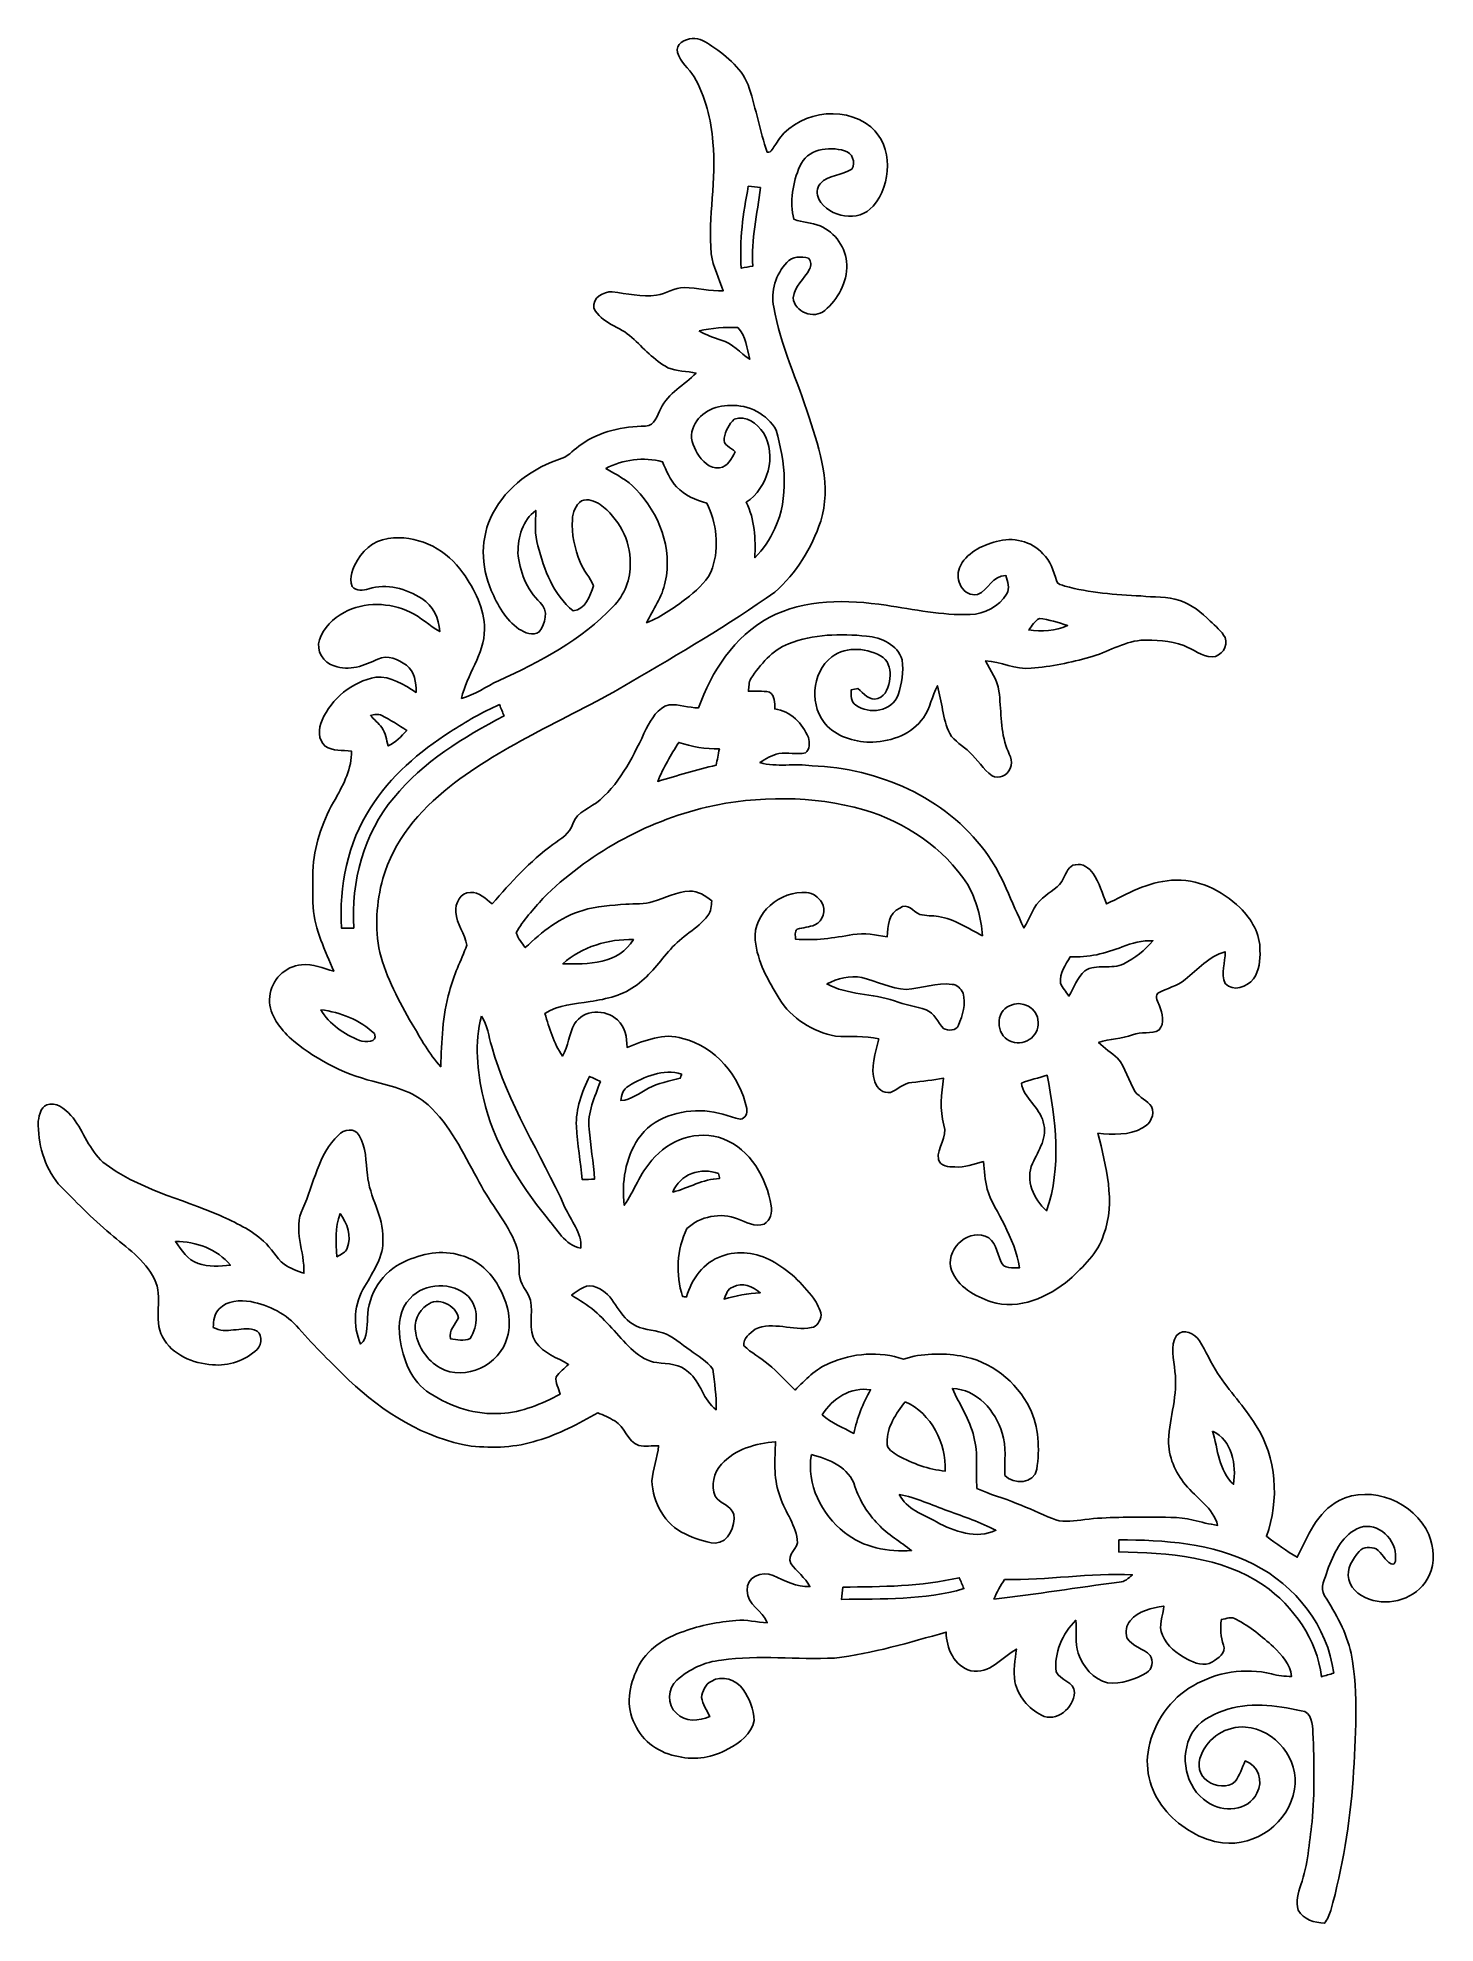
# Model space of a CAD drawing. Header units: centimetres. Extents: x -9.7 to 9.7, y -13 to 13.1.
import ezdxf

# ---------------------------------------------------------------- set-up
doc = ezdxf.new("R2010")
doc.units = ezdxf.units.CM
doc.header["$MEASUREMENT"] = 0
doc.layers.add('Camada 1', color=7, linetype='Continuous')

msp = doc.modelspace()

# ---------------------------------------------------------------- linework, layer by layer
at = {"layer": 'Camada 1', "color": 156}
for points, knots in [([(-0.80186, 12.84816), (-0.83397, 12.97057), (-0.69849, 13.03513), (-0.5976, 13.04254), (-0.5976, 13.04254), (-0.4953, 13.05348), (-0.40781, 12.98927), (-0.32597, 12.93777), (-0.32597, 12.93777), (-0.10829, 12.79348), (0.10583, 12.61215), (0.1919, 12.35674), (0.1919, 12.35674), (0.28539, 12.065), (0.33901, 11.7616), (0.4378, 11.47127), (0.4378, 11.47127), (0.50694, 11.45716), (0.52139, 11.54041), (0.55667, 11.58134), (0.55667, 11.58134), (0.81704, 12.01878), (1.4753, 12.14366), (1.87147, 11.81911), (1.87147, 11.81911), (2.18934, 11.54994), (2.16288, 11.02465), (1.905, 10.72444), (1.905, 10.72444), (1.70497, 10.48808), (1.30245, 10.56534), (1.15252, 10.81827), (1.15252, 10.81827), (1.12501, 10.88707), (1.11548, 10.97738), (1.17439, 11.03347), (1.17439, 11.03347), (1.28447, 11.16259), (1.4753, 11.14565), (1.61008, 11.23491), (1.61008, 11.23491), (1.66863, 11.33157), (1.61678, 11.46104), (1.50741, 11.48855), (1.50741, 11.48855), (1.29187, 11.5584), (0.98743, 11.50937), (0.89217, 11.27689), (0.89217, 11.27689), (0.79199, 11.05041), (0.74753, 10.78194), (0.80892, 10.54135), (0.80892, 10.54135), (0.92463, 10.49408), (1.0555, 10.50183), (1.17016, 10.44963), (1.17016, 10.44963), (1.38324, 10.36143), (1.53282, 10.14271), (1.53952, 9.91305), (1.53952, 9.91305), (1.54939, 9.66787), (1.4171, 9.43504), (1.23506, 9.27911), (1.23506, 9.27911), (1.08444, 9.15423), (0.81314, 9.25476), (0.79974, 9.4555), (0.79974, 9.4555), (0.8135, 9.61602), (0.95425, 9.71726), (1.02481, 9.85131), (1.02481, 9.85131), (1.05268, 9.89718), (1.04739, 9.96244), (1.0107, 10.00266), (1.0107, 10.00266), (0.91052, 10.02911), (0.78281, 10.03087), (0.7112, 9.94375), (0.7112, 9.94375), (0.55915, 9.78252), (0.48365, 9.54334), (0.53092, 9.32532), (0.53092, 9.32532), (0.62371, 8.79581), (0.86006, 8.30826), (1.01881, 7.7978), (1.01881, 7.7978), (1.17403, 7.34201), (1.32856, 6.84354), (1.18075, 6.36481), (1.18075, 6.36481), (1.05375, 5.99405), (0.84313, 5.64056), (0.54327, 5.38409), (0.54327, 5.38409), (-0.09525, 4.9276), (-0.77505, 4.53107), (-1.45238, 4.13525), (-1.45238, 4.13525), (-2.2807, 3.64137), (-3.1958, 3.28965), (-3.95676, 2.68676), (-3.95676, 2.68676), (-4.3702, 2.36078), (-4.73216, 1.9364), (-4.87574, 1.42063), (-4.87574, 1.42063), (-4.96992, 1.08937), (-4.98686, 0.73413), (-4.92054, 0.39616), (-4.92054, 0.39616), (-4.82706, 0.04444), (-4.65313, -0.27905), (-4.47357, -0.59336), (-4.47357, -0.59336), (-4.34974, -0.79516), (-4.23757, -1.00894), (-4.07528, -1.18356), (-4.07528, -1.18356), (-4.06364, -0.83397), (-4.05623, -0.47907), (-3.95427, -0.14111), (-3.95427, -0.14111), (-3.90172, 0.08113), (-3.79518, 0.28434), (-3.71615, 0.49635), (-3.71615, 0.49635), (-3.74015, 0.6551), (-3.86079, 0.78916), (-3.8682, 0.95462), (-3.8682, 0.95462), (-3.87914, 1.07492), (-3.80505, 1.23119), (-3.66606, 1.22695), (-3.66606, 1.22695), (-3.54224, 1.24249), (-3.45827, 1.13205), (-3.36515, 1.07032), (-3.36515, 1.07032), (-3.10549, 1.36348), (-2.84444, 1.65981), (-2.52518, 1.89052), (-2.52518, 1.89052), (-2.41864, 1.97061), (-2.2874, 2.03904), (-2.2493, 2.17769), (-2.2493, 2.17769), (-2.18934, 2.34879), (-1.99672, 2.39642), (-1.87325, 2.50859), (-1.87325, 2.50859), (-1.57302, 2.77035), (-1.40088, 3.13867), (-1.23331, 3.49179), (-1.23331, 3.49179), (-1.16346, 3.62725), (-1.07667, 3.78213), (-0.91827, 3.8241), (-0.91827, 3.8241), (-0.78139, 3.83292), (-0.6491, 3.78142), (-0.51187, 3.78001), (-0.51187, 3.78001), (-0.32843, 4.28412), (-0.01693, 4.7699), (0.46567, 5.03096), (0.46567, 5.03096), (0.96097, 5.29237), (1.54374, 5.2825), (2.0835, 5.19994), (2.0835, 5.19994), (2.46944, 5.14561), (2.85467, 5.05882), (3.2466, 5.07364), (3.2466, 5.07364), (3.44594, 5.07717), (3.64596, 5.18337), (3.75108, 5.3541), (3.75108, 5.3541), (3.80223, 5.4356), (3.76414, 5.52803), (3.7412, 5.61128), (3.7412, 5.61128), (3.5574, 5.61939), (3.50097, 5.40773), (3.34926, 5.35128), (3.34926, 5.35128), (3.15453, 5.30577), (3.02753, 5.55766), (3.0995, 5.71782), (3.0995, 5.71782), (3.18523, 5.92313), (3.40713, 6.02933), (3.61102, 6.08329), (3.61102, 6.08329), (3.8347, 6.1489), (4.09787, 6.0907), (4.25414, 5.91255), (4.25414, 5.91255), (4.35892, 5.81447), (4.39878, 5.67336), (4.44112, 5.54143), (4.44112, 5.54143), (4.45065, 5.48781), (4.5152, 5.48357), (4.55612, 5.46593), (4.55612, 5.46593), (4.89902, 5.37245), (5.25568, 5.34882), (5.60916, 5.3294), (5.60916, 5.3294), (5.78731, 5.30472), (5.97322, 5.32906), (6.14539, 5.26803), (6.14539, 5.26803), (6.31013, 5.21404), (6.44735, 5.10222), (6.56907, 4.98191), (6.56907, 4.98191), (6.64069, 4.91031), (6.72535, 4.84611), (6.77226, 4.75402), (6.77226, 4.75402), (6.81918, 4.63479), (6.72394, 4.48875), (6.59482, 4.48663), (6.59482, 4.48663), (6.44913, 4.49367), (6.33341, 4.59351), (6.20112, 4.64185), (6.20112, 4.64185), (6.01239, 4.71099), (5.80813, 4.72651), (5.60882, 4.71557), (5.60882, 4.71557), (5.35763, 4.69335), (5.14244, 4.54659), (4.90254, 4.48239), (4.90254, 4.48239), (4.63727, 4.40865), (4.36597, 4.35256), (4.09115, 4.32927), (4.09115, 4.32927), (3.87385, 4.30812), (3.67383, 4.41959), (3.45968, 4.4323), (3.45968, 4.4323), (3.52531, 4.29506), (3.62691, 4.17018), (3.64559, 4.01425), (3.64559, 4.01425), (3.67841, 3.76307), (3.66148, 3.50237), (3.74085, 3.25861), (3.74085, 3.25861), (3.77367, 3.15806), (3.85585, 3.04977), (3.79906, 2.94216), (3.79906, 2.94216), (3.76624, 2.84339), (3.64067, 2.79576), (3.54929, 2.8402), (3.54929, 2.8402), (3.42618, 2.92981), (3.35244, 3.06846), (3.23814, 3.16723), (3.23814, 3.16723), (3.14854, 3.25508), (3.03001, 3.31576), (2.96367, 3.42477), (2.96367, 3.42477), (2.8649, 3.63326), (2.85784, 3.86856), (2.794, 4.08727), (2.794, 4.08727), (2.71814, 3.94475), (2.69662, 3.77754), (2.59961, 3.64525), (2.59961, 3.64525), (2.44756, 3.41736), (2.165, 3.32034), (1.90217, 3.30658), (1.90217, 3.30658), (1.67534, 3.3027), (1.43474, 3.36656), (1.27, 3.52848), (1.27, 3.52848), (1.01811, 3.78882), (1.04352, 4.26544), (1.33314, 4.48734), (1.33314, 4.48734), (1.54164, 4.64043), (1.8362, 4.61362), (2.0454, 4.4771), (2.0454, 4.4771), (2.12724, 4.40831), (2.1544, 4.29012), (2.13571, 4.18782), (2.13571, 4.18782), (2.12054, 4.08094), (2.08738, 3.94828), (1.97131, 3.91054), (1.97131, 3.91054), (1.85349, 3.8682), (1.7727, 3.98322), (1.69509, 4.05058), (1.69509, 4.05058), (1.67145, 4.04495), (1.62453, 4.03436), (1.6009, 4.02872), (1.6009, 4.02872), (1.6016, 3.95464), (1.59173, 3.86291), (1.66616, 3.81811), (1.66616, 3.81811), (1.84608, 3.68547), (2.17275, 3.73062), (2.24895, 3.96239), (2.24895, 3.96239), (2.30575, 4.1148), (2.32938, 4.28237), (2.3054, 4.44393), (2.3054, 4.44393), (2.24508, 4.65632), (2.01612, 4.75333), (1.81434, 4.77378), (1.81434, 4.77378), (1.45345, 4.80905), (1.07631, 4.80306), (0.73447, 4.66831), (0.73447, 4.66831), (0.50799, 4.57763), (0.34712, 4.38326), (0.21483, 4.18606), (0.21483, 4.18606), (0.18062, 4.13525), (0.18944, 4.06964), (0.17921, 4.01143), (0.17921, 4.01143), (0.27586, 4.00826), (0.37465, 4.0192), (0.47025, 3.99944), (0.47025, 3.99944), (0.54926, 3.94723), (0.54539, 3.85022), (0.54292, 3.7666), (0.54292, 3.7666), (0.75917, 3.73732), (0.93345, 3.56763), (1.00858, 3.36902), (1.00858, 3.36902), (1.02551, 3.29988), (1.03258, 3.20815), (0.96908, 3.15948), (0.96908, 3.15948), (0.84771, 3.12844), (0.72143, 3.17253), (0.59901, 3.14924), (0.59901, 3.14924), (0.50375, 3.12666), (0.41839, 3.07693), (0.3383, 3.02294), (0.3383, 3.02294), (0.5736, 2.95839), (0.82055, 3.01412), (1.06045, 2.97921), (1.06045, 2.97921), (1.97343, 2.94428), (2.90335, 2.54635), (3.45369, 1.7974), (3.45369, 1.7974), (3.69675, 1.47884), (3.81316, 1.09007), (3.99167, 0.73659), (3.99167, 0.73659), (4.07492, 0.87453), (4.11868, 1.04245), (4.24921, 1.14687), (4.24921, 1.14687), (4.34552, 1.23895), (4.48522, 1.29363), (4.53848, 1.4238), (4.53848, 1.4238), (4.57834, 1.49506), (4.60657, 1.6016), (4.70252, 1.61008), (4.70252, 1.61008), (4.8006, 1.6323), (4.89372, 1.56845), (4.94736, 1.49048), (4.94736, 1.49048), (5.0359, 1.36277), (5.07576, 1.21038), (5.13432, 1.0682), (5.13432, 1.0682), (5.41937, 1.21002), (5.70652, 1.37337), (6.03215, 1.39522), (6.03215, 1.39522), (6.38739, 1.43016), (6.7257, 1.25341), (6.97864, 1.01669), (6.97864, 1.01669), (7.13493, 0.86077), (7.26298, 0.65263), (7.25628, 0.42438), (7.25628, 0.42438), (7.26052, 0.28928), (7.24534, 0.14464), (7.16633, 0.03033), (7.16633, 0.03033), (7.07672, -0.08042), (6.88586, -0.15275), (6.77333, -0.03422), (6.77333, -0.03422), (6.7063, 0.10478), (6.78215, 0.2607), (6.77262, 0.40674), (6.77262, 0.40674), (6.55177, 0.34254), (6.39655, 0.16262), (6.22265, 0.02329), (6.22265, 0.02329), (6.11152, -0.06772), (5.96723, -0.09806), (5.84412, -0.16756), (5.84412, -0.16756), (5.79683, -0.22153), (5.85045, -0.28504), (5.86422, -0.34149), (5.86422, -0.34149), (5.90337, -0.44626), (5.94113, -0.57962), (5.8621, -0.67592), (5.8621, -0.67592), (5.75062, -0.74224), (5.61199, -0.69144), (5.49485, -0.74117), (5.49485, -0.74117), (5.34351, -0.80151), (5.1763, -0.79269), (5.02355, -0.84701), (5.02355, -0.84701), (5.09939, -0.93239), (5.201, -0.98777), (5.28425, -1.06469), (5.28425, -1.06469), (5.40032, -1.19944), (5.43842, -1.38007), (5.52767, -1.5307), (5.52767, -1.5307), (5.59364, -1.61008), (5.69629, -1.65064), (5.75697, -1.73496), (5.75697, -1.73496), (5.80848, -1.8475), (5.73546, -1.97943), (5.63209, -2.032), (5.63209, -2.032), (5.44476, -2.13606), (5.22111, -2.12443), (5.01509, -2.10538), (5.01509, -2.10538), (5.1248, -2.56117), (5.26345, -3.05082), (5.09305, -3.51084), (5.09305, -3.51084), (5.01297, -3.76624), (4.81012, -3.94864), (4.6228, -4.12784), (4.6228, -4.12784), (4.32681, -4.3762), (3.92465, -4.55329), (3.53589, -4.4383), (3.53589, -4.4383), (3.31716, -4.35715), (3.0734, -4.23438), (2.99013, -4.00015), (2.99013, -4.00015), (2.89489, -3.73661), (3.18981, -3.43288), (3.45369, -3.52882), (3.45369, -3.52882), (3.6015, -3.58104), (3.61738, -3.75391), (3.67171, -3.87843), (3.67171, -3.87843), (3.70592, -3.98463), (3.84069, -3.96662), (3.92888, -3.96804), (3.92888, -3.96804), (3.90489, -3.75637), (3.80929, -3.5627), (3.72004, -3.37219), (3.72004, -3.37219), (3.64348, -3.20569), (3.53024, -3.05576), (3.48333, -2.87655), (3.48333, -2.87655), (3.45157, -2.75201), (3.4417, -2.62395), (3.43146, -2.4966), (3.43146, -2.4966), (3.30059, -2.53152), (3.17041, -2.57915), (3.03318, -2.5714), (3.03318, -2.5714), (2.95098, -2.56928), (2.83491, -2.56329), (2.80952, -2.46698), (2.80952, -2.46698), (2.77847, -2.30046), (2.94781, -2.1583), (2.88254, -1.99178), (2.88254, -1.99178), (2.82434, -1.7787), (2.84726, -1.55751), (2.87972, -1.34267), (2.87972, -1.34267), (2.73402, -1.36525), (2.58867, -1.3903), (2.44193, -1.40088), (2.44193, -1.40088), (2.3255, -1.40545), (2.2479, -1.50459), (2.14312, -1.54023), (2.14312, -1.54023), (2.04645, -1.55645), (1.95403, -1.4859), (1.9297, -1.39417), (1.9297, -1.39417), (1.85561, -1.19732), (1.94274, -0.99413), (1.98332, -0.80044), (1.98332, -0.80044), (1.78647, -0.75106), (1.58362, -0.77399), (1.38394, -0.76093), (1.38394, -0.76093), (1.07102, -0.6999), (0.77257, -0.51893), (0.60571, -0.24236), (0.60571, -0.24236), (0.45473, 0.00599), (0.30232, 0.26987), (0.27515, 0.56515), (0.27515, 0.56515), (0.236, 0.94192), (0.62723, 1.25623), (0.98424, 1.22485), (0.98424, 1.22485), (1.07456, 1.22555), (1.14652, 1.15992), (1.19379, 1.08902), (1.19379, 1.08902), (1.26118, 0.9839), (1.21355, 0.82727), (1.09926, 0.77681), (1.09926, 0.77681), (1.02093, 0.74753), (0.93591, 0.74224), (0.85583, 0.71825), (0.85583, 0.71825), (0.81138, 0.6865), (0.8329, 0.62652), (0.83043, 0.58137), (0.83043, 0.58137), (1.09643, 0.55633), (1.36207, 0.59796), (1.62348, 0.64381), (1.62348, 0.64381), (1.78257, 0.67168), (1.94203, 0.63641), (2.09937, 0.61382), (2.09937, 0.61382), (2.10784, 0.75881), (2.11632, 0.94509), (2.274, 1.00929), (2.274, 1.00929), (2.37737, 1.09466), (2.45886, 0.96026), (2.55057, 0.92321), (2.55057, 0.92321), (2.63384, 0.89853), (2.72308, 0.91015), (2.80882, 0.895), (2.80882, 0.895), (3.03142, 0.85972), (3.21839, 0.72602), (3.41629, 0.62793), (3.41629, 0.62793), (3.40254, 0.87595), (3.33269, 1.1243), (3.20957, 1.3402), (3.20957, 1.3402), (2.8783, 1.8436), (2.35196, 2.2038), (1.77623, 2.37031), (1.77623, 2.37031), (1.06997, 2.5714), (0.31362, 2.56716), (-0.4004, 2.40875), (-0.4004, 2.40875), (-1.24919, 2.20062), (-2.04328, 1.76142), (-2.66276, 1.1444), (-2.66276, 1.1444), (-2.79293, 0.99236), (-2.93758, 0.84632), (-3.03176, 0.66815), (-3.03176, 0.66815), (-3.00708, 0.5909), (-2.95451, 0.5274), (-2.90688, 0.46319), (-2.90688, 0.46319), (-2.67899, 0.68297), (-2.42147, 0.8883), (-2.11242, 0.9779), (-2.11242, 0.9779), (-1.9191, 1.03964), (-1.71555, 1.04846), (-1.51482, 1.06398), (-1.51482, 1.06398), (-1.38959, 1.0735), (-1.25942, 1.05867), (-1.13841, 1.10067), (-1.13841, 1.10067), (-0.97225, 1.15252), (-0.81209, 1.23684), (-0.63534, 1.24495), (-0.63534, 1.24495), (-0.51752, 1.24919), (-0.41451, 1.18426), (-0.32773, 1.11195), (-0.32773, 1.11195), (-0.33548, 1.04174), (-0.33338, 0.96343), (-0.3824, 0.90664), (-0.3824, 0.90664), (-0.52704, 0.72178), (-0.7486, 0.61948), (-0.89853, 0.43992), (-0.89853, 0.43992), (-1.04527, 0.27094), (-1.17934, 0.08643), (-1.3589, -0.04974), (-1.3589, -0.04974), (-1.54693, -0.1912), (-1.78118, -0.2494), (-2.01012, -0.28222), (-2.01012, -0.28222), (-2.22391, -0.31326), (-2.44934, -0.32773), (-2.63596, -0.44767), (-2.63596, -0.44767), (-2.57457, -0.65051), (-2.51566, -0.86042), (-2.39182, -1.03611), (-2.39182, -1.03611), (-2.31281, -0.89712), (-2.29904, -0.73342), (-2.22744, -0.59231), (-2.22744, -0.59231), (-2.10361, -0.38981), (-1.79634, -0.38028), (-1.63194, -0.53764), (-1.63194, -0.53764), (-1.52082, -0.62934), (-1.50035, -0.78069), (-1.4993, -0.91617), (-1.4993, -0.91617), (-1.25623, -0.82549), (-0.99201, -0.70696), (-0.73025, -0.7934), (-0.73025, -0.7934), (-0.27515, -0.90523), (0.06631, -1.31268), (0.15628, -1.76354), (0.15628, -1.76354), (0.17003, -1.83268), (0.13794, -1.89547), (0.06667, -1.91099), (0.06667, -1.91099), (-0.09525, -1.86972), (-0.25223, -1.80481), (-0.42157, -1.79634), (-0.42157, -1.79634), (-0.76341, -1.77375), (-1.14687, -1.8863), (-1.34549, -2.18369), (-1.34549, -2.18369), (-1.52118, -2.45075), (-1.57833, -2.78623), (-1.53846, -3.10056), (-1.53846, -3.10056), (-1.39876, -2.90054), (-1.3215, -2.66135), (-1.15534, -2.47826), (-1.15534, -2.47826), (-0.92604, -2.19321), (-0.51822, -2.04611), (-0.16827, -2.18334), (-0.16827, -2.18334), (0.2099, -2.32728), (0.43144, -2.72345), (0.49423, -3.1069), (0.49423, -3.1069), (0.51788, -3.20111), (0.48153, -3.30941), (0.39828, -3.36232), (0.39828, -3.36232), (0.27094, -3.40783), (0.14746, -3.33021), (0.02998, -3.29035), (0.02998, -3.29035), (-0.20179, -3.19405), (-0.49072, -3.25437), (-0.67132, -3.42406), (-0.67132, -3.42406), (-0.81068, -3.71193), (-0.83185, -4.06047), (-0.7306, -4.36421), (-0.7306, -4.36421), (-0.71683, -4.36562), (-0.68967, -4.36774), (-0.67592, -4.36915), (-0.67592, -4.36915), (-0.60995, -4.1208), (-0.43956, -3.89008), (-0.18944, -3.80612), (-0.18944, -3.80612), (0.03668, -3.71897), (0.29457, -3.75813), (0.50482, -3.87032), (0.50482, -3.87032), (0.73342, -3.99555), (0.92638, -4.179), (1.0795, -4.38855), (1.0795, -4.38855), (1.12676, -4.45981), (1.1751, -4.53672), (1.18568, -4.6235), (1.18568, -4.6235), (1.17827, -4.69723), (1.12959, -4.7826), (1.04951, -4.79354), (1.04951, -4.79354), (0.7934, -4.8447), (0.51929, -4.70005), (0.27269, -4.81753), (0.27269, -4.81753), (0.20214, -4.87432), (0.09842, -4.94135), (0.1164, -5.04542), (0.1164, -5.04542), (0.21872, -5.14139), (0.34254, -5.21053), (0.45191, -5.29872), (0.45191, -5.29872), (0.59019, -5.40349), (0.70131, -5.5379), (0.82444, -5.65925), (0.82444, -5.65925), (0.9659, -5.51497), (1.10808, -5.36397), (1.30033, -5.28813), (1.30033, -5.28813), (1.6196, -5.14314), (1.99178, -5.12022), (2.3255, -5.22887), (2.3255, -5.22887), (2.58056, -5.14702), (2.85396, -5.14419), (3.11714, -5.18548), (3.11714, -5.18548), (3.52743, -5.25533), (3.89078, -5.53685), (4.07175, -5.90973), (4.07175, -5.90973), (4.19876, -6.16973), (4.21145, -6.47064), (4.16701, -6.75252), (4.16701, -6.75252), (4.13666, -6.95678), (3.84598, -6.97406), (3.72745, -6.83965), (3.72745, -6.83965), (3.71581, -6.64457), (3.75742, -6.44243), (3.68828, -6.25369), (3.68828, -6.25369), (3.60045, -5.94359), (3.33974, -5.64938), (3.00073, -5.63457), (3.00073, -5.63457), (3.09845, -5.85893), (3.24343, -6.06424), (3.29776, -6.30624), (3.29776, -6.30624), (3.36373, -6.53803), (3.32176, -6.7811), (3.34151, -7.01781), (3.34151, -7.01781), (3.51613, -7.10564), (3.70981, -7.14798), (3.88937, -7.22595), (3.88937, -7.22595), (4.05694, -7.28944), (4.21815, -7.36952), (4.38431, -7.43691), (4.38431, -7.43691), (4.50814, -7.49158), (4.64609, -7.47394), (4.7759, -7.4563), (4.7759, -7.4563), (5.08706, -7.41291), (5.40173, -7.4189), (5.715, -7.4168), (5.715, -7.4168), (5.9203, -7.42173), (6.12951, -7.4048), (6.3306, -7.45701), (6.3306, -7.45701), (6.44348, -7.48383), (6.55601, -7.51311), (6.67066, -7.53109), (6.67066, -7.53109), (6.60929, -7.2838), (6.37399, -7.15644), (6.22618, -6.9677), (6.22618, -6.9677), (6.07942, -6.79696), (5.99052, -6.57684), (5.99052, -6.3507), (5.99052, -6.3507), (6.00745, -6.03215), (6.12281, -5.72065), (6.07976, -5.39925), (6.07976, -5.39925), (6.06882, -5.23521), (6.00709, -5.05142), (6.10234, -4.90114), (6.10234, -4.90114), (6.19972, -4.79495), (6.35175, -4.87749), (6.41809, -4.97592), (6.41809, -4.97592), (6.51016, -5.11986), (6.57506, -5.28002), (6.67066, -5.42254), (6.67066, -5.42254), (6.82659, -5.67584), (7.04179, -5.88573), (7.19632, -6.13938), (7.19632, -6.13938), (7.487, -6.59165), (7.52686, -7.18078), (7.34552, -7.68173), (7.34552, -7.68173), (7.48347, -7.78403), (7.62246, -7.88563), (7.77168, -7.97136), (7.77168, -7.97136), (7.91457, -7.68032), (8.0465, -7.34589), (8.3506, -7.18679), (8.3506, -7.18679), (8.79827, -6.95854), (9.39163, -7.2076), (9.59167, -7.65668), (9.59167, -7.65668), (9.66082, -7.83519), (9.68092, -8.04403), (9.5966, -8.22147), (9.5966, -8.22147), (9.47137, -8.5083), (9.11647, -8.64763), (8.8219, -8.56791), (8.8219, -8.56791), (8.67409, -8.52981), (8.52204, -8.43421), (8.48289, -8.27722), (8.48289, -8.27722), (8.45255, -8.13223), (8.53546, -7.99287), (8.62999, -7.88987), (8.62999, -7.88987), (8.68715, -7.82109), (8.78804, -7.82778), (8.86424, -7.856), (8.86424, -7.856), (8.94503, -7.91245), (8.98348, -8.01404), (9.06921, -8.06379), (9.06921, -8.06379), (9.14717, -8.08918), (9.12917, -7.97806), (9.13095, -7.93467), (9.13095, -7.93467), (9.12106, -7.68772), (8.83496, -7.45208), (8.5972, -7.57907), (8.5972, -7.57907), (8.3753, -7.68738), (8.27298, -7.93326), (8.19043, -8.15128), (8.19043, -8.15128), (8.15798, -8.26276), (8.07895, -8.39116), (8.15057, -8.50335), (8.15057, -8.50335), (8.30262, -8.75347), (8.45538, -9.01064), (8.51605, -9.30063), (8.51605, -9.30063), (8.63282, -9.8746), (8.56862, -10.46198), (8.54709, -11.04159), (8.54709, -11.04159), (8.49383, -11.65436), (8.40317, -12.26643), (8.23453, -12.85875), (8.23453, -12.85875), (8.21513, -12.92153), (8.18868, -12.98292), (8.14882, -13.03584), (8.14882, -13.03584), (8.01299, -13.02773), (7.85354, -12.98363), (7.78581, -12.85416), (7.78581, -12.85416), (7.75122, -12.7381), (7.78262, -12.61604), (7.81967, -12.50526), (7.81967, -12.50526), (7.92161, -12.22621), (7.93608, -11.926), (7.97594, -11.63425), (7.97594, -11.63425), (8.0137, -11.22432), (8.00522, -10.81158), (7.98829, -10.40058), (7.98829, -10.40058), (7.97913, -10.28347), (7.97665, -10.1099), (7.82496, -10.09438), (7.82496, -10.09438), (7.4736, -10.02205), (7.09329, -9.96562), (6.74828, -10.0965), (6.74828, -10.0965), (6.57754, -10.15293), (6.4082, -10.24748), (6.31506, -10.40729), (6.31506, -10.40729), (6.13621, -10.71562), (6.22087, -11.16295), (6.5285, -11.35803), (6.5285, -11.35803), (6.73593, -11.51008), (7.09507, -11.48608), (7.21395, -11.23526), (7.21395, -11.23526), (7.30849, -11.07193), (7.22948, -10.85144), (7.05167, -10.7883), (7.05167, -10.7883), (7.00617, -10.88319), (6.98041, -10.99078), (6.91127, -11.07263), (6.91127, -11.07263), (6.80895, -11.17247), (6.64316, -11.14107), (6.53379, -11.07052), (6.53379, -11.07052), (6.41385, -10.99819), (6.38104, -10.83062), (6.44313, -10.70963), (6.44313, -10.70963), (6.53097, -10.46232), (6.79803, -10.30111), (7.0566, -10.32121), (7.0566, -10.32121), (7.46831, -10.35437), (7.80767, -10.76959), (7.73219, -11.18129), (7.73219, -11.18129), (7.66409, -11.6399), (7.19525, -11.98138), (6.73876, -11.92283), (6.73876, -11.92283), (6.43819, -11.88473), (6.17078, -11.71292), (5.96652, -11.49561), (5.96652, -11.49561), (5.75697, -11.25714), (5.64797, -10.922), (5.71853, -10.60803), (5.71853, -10.60803), (5.78872, -10.25277), (6.01415, -9.92823), (6.3306, -9.74972), (6.3306, -9.74972), (6.65373, -9.56027), (7.05061, -9.49466), (7.41539, -9.58532), (7.41539, -9.58532), (7.50605, -9.60931), (7.59919, -9.62096), (7.69338, -9.61989), (7.69338, -9.61989), (7.67679, -9.45198), (7.55614, -9.32356), (7.44254, -9.20996), (7.44254, -9.20996), (7.28451, -9.06814), (7.11799, -8.93127), (6.92996, -8.83143), (6.92996, -8.83143), (6.8654, -8.78804), (6.7899, -8.82085), (6.72146, -8.83214), (6.72146, -8.83214), (6.70382, -8.95208), (6.71125, -9.07345), (6.75286, -9.18774), (6.75286, -9.18774), (6.79097, -9.29498), (6.67597, -9.37048), (6.59765, -9.41775), (6.59765, -9.41775), (6.48652, -9.49077), (6.35175, -9.43539), (6.24662, -9.37965), (6.24662, -9.37965), (6.10904, -9.30098), (5.96582, -9.20255), (5.90795, -9.0484), (5.90795, -9.0484), (5.8427, -8.91892), (5.91855, -8.77992), (5.92596, -8.64588), (5.92596, -8.64588), (5.76014, -8.67587), (5.57318, -8.70832), (5.4624, -8.84907), (5.4624, -8.84907), (5.40032, -8.9101), (5.39362, -9.0043), (5.41443, -9.08507), (5.41443, -9.08507), (5.48428, -9.20996), (5.64515, -9.23042), (5.73899, -9.32921), (5.73899, -9.32921), (5.78167, -9.40328), (5.76896, -9.52429), (5.68713, -9.56839), (5.68713, -9.56839), (5.52696, -9.66399), (5.33717, -9.7296), (5.14879, -9.70738), (5.14879, -9.70738), (4.94911, -9.66223), (4.80659, -9.48477), (4.74203, -9.29886), (4.74203, -9.29886), (4.68417, -9.15246), (4.73216, -8.99337), (4.70782, -8.84202), (4.70782, -8.84202), (4.52472, -9.02794), (4.40584, -9.29357), (4.43618, -9.55745), (4.43618, -9.55745), (4.49226, -9.67916), (4.69406, -9.68869), (4.68841, -9.84462), (4.68841, -9.84462), (4.68595, -10.05028), (4.43688, -10.26583), (4.23403, -10.15576), (4.23403, -10.15576), (4.05129, -10.06722), (3.90735, -9.89436), (3.86608, -9.69398), (3.86608, -9.69398), (3.83892, -9.54298), (3.87068, -9.39058), (3.88796, -9.24102), (3.88796, -9.24102), (3.68687, -9.35531), (3.51649, -9.5952), (3.25649, -9.54193), (3.25649, -9.54193), (3.0286, -9.4809), (2.91499, -9.22725), (2.91606, -9.00711), (2.91606, -9.00711), (2.40736, -9.15), (1.8983, -9.30485), (1.3723, -9.36625), (1.3723, -9.36625), (0.85054, -9.39058), (0.32561, -9.32003), (-0.19368, -9.39553), (-0.19368, -9.39553), (-0.42228, -9.41492), (-0.63816, -9.52041), (-0.80963, -9.67034), (-0.80963, -9.67034), (-0.9398, -9.78641), (-0.9465, -10.01148), (-0.81738, -10.13071), (-0.81738, -10.13071), (-0.69849, -10.25701), (-0.50095, -10.23972), (-0.35524, -10.17481), (-0.35524, -10.17481), (-0.39582, -10.08768), (-0.45191, -10.00583), (-0.47059, -9.91059), (-0.47059, -9.91059), (-0.45366, -9.8238), (-0.41909, -9.7303), (-0.33443, -9.68833), (-0.33443, -9.68833), (-0.18767, -9.59202), (0.01447, -9.66786), (0.10865, -9.80334), (0.10865, -9.80334), (0.19297, -9.92928), (0.25929, -10.07604), (0.25717, -10.23055), (0.25717, -10.23055), (0.22684, -10.41858), (0.05644, -10.54028), (-0.10089, -10.62248), (-0.10089, -10.62248), (-0.30726, -10.73855), (-0.55421, -10.78618), (-0.78634, -10.72938), (-0.78634, -10.72938), (-1.04315, -10.68492), (-1.28939, -10.52795), (-1.39135, -10.28064), (-1.39135, -10.28064), (-1.52471, -10.03828), (-1.46931, -9.74266), (-1.35431, -9.50489), (-1.35431, -9.50489), (-1.23331, -9.24665), (-0.97472, -9.08437), (-0.71225, -8.99653), (-0.71225, -8.99653), (-0.48119, -8.91151), (-0.23741, -8.86707), (0.0074, -8.84555), (0.0074, -8.84555), (0.15275, -8.83108), (0.29562, -8.8713), (0.44062, -8.87694), (0.44062, -8.87694), (0.37535, -8.71007), (0.16403, -8.62682), (0.16016, -8.42997), (0.16016, -8.42997), (0.14676, -8.24652), (0.37112, -8.15128), (0.52069, -8.22466), (0.52069, -8.22466), (0.68226, -8.29875), (0.84561, -8.38412), (1.03011, -8.376), (1.03011, -8.376), (0.96555, -8.25005), (0.8442, -8.16997), (0.76517, -8.05568), (0.76517, -8.05568), (0.70238, -7.93326), (0.87982, -7.84895), (0.85619, -7.72617), (0.85619, -7.72617), (0.82161, -7.49828), (0.66745, -7.31378), (0.60571, -7.09436), (0.60571, -7.09436), (0.52387, -6.86257), (0.54434, -6.61317), (0.55633, -6.37258), (0.55633, -6.37258), (0.28434, -6.39621), (-0.00599, -6.47381), (-0.19332, -6.68548), (-0.19332, -6.68548), (-0.30198, -6.80084), (-0.34008, -6.97864), (-0.28117, -7.12681), (-0.28117, -7.12681), (-0.21483, -7.22841), (-0.06631, -7.25346), (-0.02292, -7.3741), (-0.02292, -7.3741), (0.0007, -7.54027), (-0.09136, -7.76817), (-0.28222, -7.77769), (-0.28222, -7.77769), (-0.42721, -7.76357), (-0.56515, -7.70748), (-0.69744, -7.64928), (-0.69744, -7.64928), (-0.9726, -7.51628), (-1.14511, -7.21501), (-1.15605, -6.91444), (-1.15605, -6.91444), (-1.14511, -6.74933), (-1.07526, -6.59482), (-1.06398, -6.42937), (-1.06398, -6.42937), (-1.155, -6.42761), (-1.24707, -6.44207), (-1.33702, -6.4262), (-1.33702, -6.4262), (-1.49754, -6.36693), (-1.52541, -6.16408), (-1.6704, -6.08436), (-1.6704, -6.08436), (-1.74412, -6.03885), (-1.82527, -6.00638), (-1.905, -5.97358), (-1.905, -5.97358), (-2.17311, -6.12422), (-2.4451, -6.27274), (-2.7425, -6.3574), (-2.7425, -6.3574), (-3.03564, -6.45371), (-3.34963, -6.46324), (-3.65478, -6.43325), (-3.65478, -6.43325), (-4.30142, -6.32777), (-4.87539, -5.96511), (-5.34563, -5.52167), (-5.34563, -5.52167), (-5.57917, -5.28601), (-5.82295, -5.05953), (-6.03744, -4.80589), (-6.03744, -4.80589), (-6.20606, -4.60691), (-6.45125, -4.4831), (-6.70489, -4.43476), (-6.70489, -4.43476), (-6.85375, -4.41289), (-7.03262, -4.41466), (-7.14092, -4.53565), (-7.14092, -4.53565), (-7.21042, -4.60199), (-7.21924, -4.70146), (-7.22347, -4.79178), (-7.22347, -4.79178), (-7.04285, -4.89267), (-6.84423, -4.77307), (-6.65726, -4.82494), (-6.65726, -4.82494), (-6.53696, -4.85668), (-6.54402, -5.02143), (-6.61775, -5.09551), (-6.61775, -5.09551), (-6.78039, -5.24968), (-7.01004, -5.32765), (-7.23299, -5.30859), (-7.23299, -5.30859), (-7.50147, -5.28778), (-7.79426, -5.17418), (-7.92409, -4.9223), (-7.92409, -4.9223), (-8.06203, -4.6743), (-7.9068, -4.37373), (-8.03769, -4.12396), (-8.03769, -4.12396), (-8.16397, -3.85127), (-8.42785, -3.68757), (-8.64623, -3.49566), (-8.64623, -3.49566), (-8.9041, -3.28471), (-9.1313, -3.03917), (-9.36695, -2.80423), (-9.36695, -2.80423), (-9.56133, -2.56433), (-9.65129, -2.24542), (-9.64318, -1.93922), (-9.64318, -1.93922), (-9.63224, -1.8475), (-9.60013, -1.70461), (-9.48443, -1.7039), (-9.48443, -1.7039), (-9.34755, -1.68804), (-9.24207, -1.79882), (-9.16022, -1.89301), (-9.16022, -1.89301), (-9.01629, -2.09055), (-8.93445, -2.33574), (-8.74924, -2.5026), (-8.74924, -2.5026), (-8.27405, -2.87584), (-7.67221, -3.00637), (-7.12857, -3.24414), (-7.12857, -3.24414), (-6.91585, -3.33869), (-6.69995, -3.43992), (-6.52638, -3.59833), (-6.52638, -3.59833), (-6.4195, -3.69359), (-6.35599, -3.82798), (-6.24311, -3.91688), (-6.24311, -3.91688), (-6.16055, -3.97581), (-6.06319, -4.00861), (-5.96864, -4.04247), (-5.96864, -4.04247), (-5.95488, -3.74261), (-6.12634, -3.43393), (-5.98557, -3.14501), (-5.98557, -3.14501), (-5.82577, -2.80563), (-5.77673, -2.39783), (-5.49239, -2.13006), (-5.49239, -2.13006), (-5.41937, -2.04681), (-5.26415, -2.02706), (-5.20347, -2.13535), (-5.20347, -2.13535), (-5.10786, -2.29941), (-5.11281, -2.49731), (-5.08916, -2.68076), (-5.08916, -2.68076), (-5.0673, -2.98626), (-4.86375, -3.25154), (-4.87644, -3.5634), (-4.87644, -3.5634), (-4.86197, -3.80929), (-5.01049, -4.01849), (-5.12726, -4.22168), (-5.12726, -4.22168), (-5.27649, -4.45416), (-5.29836, -4.77166), (-5.18442, -5.02179), (-5.18442, -5.02179), (-5.08353, -4.92724), (-5.09798, -4.7833), (-5.08881, -4.65807), (-5.08881, -4.65807), (-5.08599, -4.33175), (-4.87961, -4.01672), (-4.58187, -3.88301), (-4.58187, -3.88301), (-4.33987, -3.7726), (-4.05729, -3.70981), (-3.79764, -3.79552), (-3.79764, -3.79552), (-3.5881, -3.85022), (-3.41136, -3.99625), (-3.30164, -4.18112), (-3.30164, -4.18112), (-3.16583, -4.40124), (-3.08115, -4.67501), (-3.1556, -4.93112), (-3.1556, -4.93112), (-3.25578, -5.30789), (-3.73698, -5.54389), (-4.08657, -5.35164), (-4.08657, -5.35164), (-4.25979, -5.24756), (-4.3875, -5.06694), (-4.42277, -4.86762), (-4.42277, -4.86762), (-4.45311, -4.72405), (-4.39067, -4.56282), (-4.26685, -4.48274), (-4.26685, -4.48274), (-4.12221, -4.36104), (-3.86079, -4.48062), (-3.83187, -4.65701), (-3.83187, -4.65701), (-3.87244, -4.75438), (-3.97016, -4.83164), (-3.94263, -4.94805), (-3.94263, -4.94805), (-3.85304, -4.95652), (-3.75462, -4.98722), (-3.66923, -4.94347), (-3.66923, -4.94347), (-3.55599, -4.77131), (-3.54929, -4.52225), (-3.69393, -4.36527), (-3.69393, -4.36527), (-3.91018, -4.15395), (-4.29648, -4.16736), (-4.50144, -4.38891), (-4.50144, -4.38891), (-4.6429, -4.53073), (-4.66478, -4.74627), (-4.64114, -4.93606), (-4.64114, -4.93606), (-4.5988, -5.22922), (-4.48768, -5.54177), (-4.2238, -5.70583), (-4.2238, -5.70583), (-3.93522, -5.88822), (-3.59056, -6.00779), (-3.2459, -5.98099), (-3.2459, -5.98099), (-2.9538, -5.96688), (-2.67828, -5.85082), (-2.42359, -5.71465), (-2.42359, -5.71465), (-2.44193, -5.63562), (-2.49836, -5.55766), (-2.47931, -5.47546), (-2.47931, -5.47546), (-2.43311, -5.40773), (-2.36643, -5.35834), (-2.30786, -5.30224), (-2.30786, -5.30224), (-2.46591, -5.20946), (-2.65852, -5.1516), (-2.76542, -4.99251), (-2.76542, -4.99251), (-2.87197, -4.81824), (-2.79646, -4.60587), (-2.83316, -4.41607), (-2.83316, -4.41607), (-2.87338, -4.28941), (-2.98484, -4.18994), (-2.98979, -4.05236), (-2.98979, -4.05236), (-2.99225, -3.89607), (-2.99013, -3.73379), (-3.05893, -3.58951), (-3.05893, -3.58951), (-3.19651, -3.28295), (-3.42511, -3.0286), (-3.57363, -2.72767), (-3.57363, -2.72767), (-3.77119, -2.37348), (-3.94545, -1.99002), (-4.25167, -1.71379), (-4.25167, -1.71379), (-4.46122, -1.5194), (-4.74698, -1.45486), (-5.01509, -1.3857), (-5.01509, -1.3857), (-5.44125, -1.27599), (-5.84234, -1.06574), (-6.1729, -0.7754), (-6.1729, -0.7754), (-6.31825, -0.62618), (-6.46959, -0.43497), (-6.44243, -0.21307), (-6.44243, -0.21307), (-6.42055, 0.0134), (-6.22969, 0.2099), (-6.00039, 0.22754), (-6.00039, 0.22754), (-5.84482, 0.24765), (-5.70194, 0.17463), (-5.55554, 0.13616), (-5.55554, 0.13616), (-5.67513, 0.42262), (-5.81766, 0.70872), (-5.8427, 1.02305), (-5.8427, 1.02305), (-5.84799, 1.21108), (-5.84941, 1.39946), (-5.84164, 1.5875), (-5.84164, 1.5875), (-5.8106, 1.91947), (-5.70194, 2.24367), (-5.52874, 2.52835), (-5.52874, 2.52835), (-5.41867, 2.73049), (-5.30365, 2.94674), (-5.31213, 3.18347), (-5.31213, 3.18347), (-5.43453, 3.19439), (-5.56789, 3.18206), (-5.67689, 3.24908), (-5.67689, 3.24908), (-5.77461, 3.34044), (-5.77427, 3.49391), (-5.71853, 3.60856), (-5.71853, 3.60856), (-5.58658, 3.90983), (-5.30048, 4.14584), (-4.97487, 4.20404), (-4.97487, 4.20404), (-4.76744, 4.22556), (-4.58576, 4.09892), (-4.41749, 3.9952), (-4.41749, 3.9952), (-4.41607, 4.13103), (-4.43618, 4.28378), (-4.55153, 4.37232), (-4.55153, 4.37232), (-4.66372, 4.44887), (-4.81188, 4.52296), (-4.94558, 4.45557), (-4.94558, 4.45557), (-5.13079, 4.36845), (-5.34528, 4.28201), (-5.54884, 4.36104), (-5.54884, 4.36104), (-5.69841, 4.40265), (-5.80672, 4.5727), (-5.75274, 4.72439), (-5.75274, 4.72439), (-5.69911, 4.8895), (-5.56331, 5.01719), (-5.41408, 5.09905), (-5.41408, 5.09905), (-5.13537, 5.25673), (-4.78084, 5.24121), (-4.49757, 5.10329), (-4.49757, 5.10329), (-4.34764, 5.03731), (-4.23403, 4.91418), (-4.0901, 4.83763), (-4.0901, 4.83763), (-4.09821, 5.0165), (-4.18217, 5.19818), (-4.33846, 5.29342), (-4.33846, 5.29342), (-4.55224, 5.42854), (-4.82423, 5.50932), (-5.07223, 5.42607), (-5.07223, 5.42607), (-5.14809, 5.40385), (-5.24544, 5.38868), (-5.30048, 5.46028), (-5.30048, 5.46028), (-5.34916, 5.58517), (-5.29519, 5.71887), (-5.22851, 5.82541), (-5.22851, 5.82541), (-5.12692, 6.0018), (-4.93606, 6.13056), (-4.72897, 6.13163), (-4.72897, 6.13163), (-4.35222, 6.16055), (-3.98251, 5.95524), (-3.76943, 5.65043), (-3.76943, 5.65043), (-3.60644, 5.42183), (-3.47415, 5.15338), (-3.46957, 4.86762), (-3.46957, 4.86762), (-3.47661, 4.52084), (-3.71651, 4.24039), (-3.78882, 3.91195), (-3.78882, 3.91195), (-3.60469, 3.96168), (-3.4491, 4.07704), (-3.278, 4.15712), (-3.278, 4.15712), (-2.70262, 4.41642), (-2.13113, 4.72263), (-1.69016, 5.183), (-1.69016, 5.183), (-1.53423, 5.34105), (-1.44814, 5.564), (-1.45486, 5.78555), (-1.45486, 5.78555), (-1.44814, 6.1034), (-1.62031, 6.40749), (-1.87077, 6.59587), (-1.87077, 6.59587), (-1.94522, 6.64632), (-2.04082, 6.67773), (-2.12865, 6.64562), (-2.12865, 6.64562), (-2.21402, 6.59024), (-2.24825, 6.48334), (-2.25565, 6.38668), (-2.25565, 6.38668), (-2.268, 6.18525), (-2.22355, 5.9824), (-2.1477, 5.79613), (-2.1477, 5.79613), (-2.10219, 5.67865), (-2.00837, 5.58729), (-1.96532, 5.46876), (-1.96532, 5.46876), (-2.00554, 5.33223), (-2.08033, 5.13503), (-2.24401, 5.12514), (-2.24401, 5.12514), (-2.5227, 5.34141), (-2.643, 5.69453), (-2.73227, 6.02297), (-2.73227, 6.02297), (-2.78129, 6.18208), (-2.76331, 6.34893), (-2.76119, 6.51228), (-2.76119, 6.51228), (-2.94286, 6.37857), (-3.01059, 6.14327), (-3.00777, 5.92666), (-3.00777, 5.92666), (-2.98767, 5.67124), (-2.8896, 5.41689), (-2.70121, 5.23875), (-2.70121, 5.23875), (-2.58056, 5.12903), (-2.62748, 4.94736), (-2.71426, 4.8327), (-2.71426, 4.8327), (-2.80141, 4.76708), (-2.91535, 4.82389), (-2.99578, 4.87221), (-2.99578, 4.87221), (-3.17923, 5.00133), (-3.29211, 5.20452), (-3.3775, 5.40666), (-3.3775, 5.40666), (-3.52354, 5.73933), (-3.5306, 6.14079), (-3.35879, 6.46535), (-3.35879, 6.46535), (-3.16723, 6.84354), (-2.794, 7.10812), (-2.39606, 7.2337), (-2.39606, 7.2337), (-2.29622, 7.27779), (-2.22355, 7.36389), (-2.1343, 7.42456), (-2.1343, 7.42456), (-1.87713, 7.60906), (-1.55468, 7.67432), (-1.24319, 7.68032), (-1.24319, 7.68032), (-1.1123, 7.68032), (-1.08654, 7.83096), (-1.03328, 7.92127), (-1.03328, 7.92127), (-0.93169, 8.13893), (-0.70343, 8.24582), (-0.54434, 8.41339), (-0.54434, 8.41339), (-0.67344, 8.44056), (-0.80963, 8.43773), (-0.9338, 8.48606), (-0.9338, 8.48606), (-1.12572, 8.5919), (-1.27282, 8.75841), (-1.43121, 8.90587), (-1.43121, 8.90587), (-1.59561, 9.05756), (-1.85313, 9.10201), (-1.95967, 9.31474), (-1.95967, 9.31474), (-1.98402, 9.45268), (-1.82562, 9.54617), (-1.70497, 9.53698), (-1.70497, 9.53698), (-1.50213, 9.50948), (-1.29786, 9.46502), (-1.0922, 9.48901), (-1.0922, 9.48901), (-0.95849, 9.50524), (-0.8449, 9.59908), (-0.70696, 9.5952), (-0.70696, 9.5952), (-0.52634, 9.59237), (-0.3496, 9.54193), (-0.16827, 9.55181), (-0.16827, 9.55181), (-0.22506, 9.7215), (-0.3108, 9.88272), (-0.33338, 10.06228), (-0.33338, 10.06228), (-0.38206, 10.57768), (-0.25646, 11.09203), (-0.31326, 11.60744), (-0.31326, 11.60744), (-0.33443, 11.92283), (-0.41205, 12.23962), (-0.57291, 12.51408), (-0.57291, 12.51408), (-0.64135, 12.6305), (-0.76412, 12.71551), (-0.80186, 12.84816)], [0, 0, 0, 0, 0.00235849, 0.00235849, 0.00235849, 0.00235849, 0.00471698, 0.00471698, 0.00471698, 0.00471698, 0.00707547, 0.00707547, 0.00707547, 0.00707547, 0.00943396, 0.00943396, 0.00943396, 0.00943396, 0.01179245, 0.01179245, 0.01179245, 0.01179245, 0.01415094, 0.01415094, 0.01415094, 0.01415094, 0.01650943, 0.01650943, 0.01650943, 0.01650943, 0.01886792, 0.01886792, 0.01886792, 0.01886792, 0.02122642, 0.02122642, 0.02122642, 0.02122642, 0.02358491, 0.02358491, 0.02358491, 0.02358491, 0.0259434, 0.0259434, 0.0259434, 0.0259434, 0.02830189, 0.02830189, 0.02830189, 0.02830189, 0.03066038, 0.03066038, 0.03066038, 0.03066038, 0.03301887, 0.03301887, 0.03301887, 0.03301887, 0.03537736, 0.03537736, 0.03537736, 0.03537736, 0.03773585, 0.03773585, 0.03773585, 0.03773585, 0.04009434, 0.04009434, 0.04009434, 0.04009434, 0.04245283, 0.04245283, 0.04245283, 0.04245283, 0.04481132, 0.04481132, 0.04481132, 0.04481132, 0.04716981, 0.04716981, 0.04716981, 0.04716981, 0.0495283, 0.0495283, 0.0495283, 0.0495283, 0.05188679, 0.05188679, 0.05188679, 0.05188679, 0.05424528, 0.05424528, 0.05424528, 0.05424528, 0.05660377, 0.05660377, 0.05660377, 0.05660377, 0.05896226, 0.05896226, 0.05896226, 0.05896226, 0.06132075, 0.06132075, 0.06132075, 0.06132075, 0.06367925, 0.06367925, 0.06367925, 0.06367925, 0.06603774, 0.06603774, 0.06603774, 0.06603774, 0.06839623, 0.06839623, 0.06839623, 0.06839623, 0.07075472, 0.07075472, 0.07075472, 0.07075472, 0.07311321, 0.07311321, 0.07311321, 0.07311321, 0.0754717, 0.0754717, 0.0754717, 0.0754717, 0.07783019, 0.07783019, 0.07783019, 0.07783019, 0.08018868, 0.08018868, 0.08018868, 0.08018868, 0.08254717, 0.08254717, 0.08254717, 0.08254717, 0.08490566, 0.08490566, 0.08490566, 0.08490566, 0.08726415, 0.08726415, 0.08726415, 0.08726415, 0.08962264, 0.08962264, 0.08962264, 0.08962264, 0.09198113, 0.09198113, 0.09198113, 0.09198113, 0.09433962, 0.09433962, 0.09433962, 0.09433962, 0.09669811, 0.09669811, 0.09669811, 0.09669811, 0.0990566, 0.0990566, 0.0990566, 0.0990566, 0.10141509, 0.10141509, 0.10141509, 0.10141509, 0.10377358, 0.10377358, 0.10377358, 0.10377358, 0.10613208, 0.10613208, 0.10613208, 0.10613208, 0.10849057, 0.10849057, 0.10849057, 0.10849057, 0.11084906, 0.11084906, 0.11084906, 0.11084906, 0.11320755, 0.11320755, 0.11320755, 0.11320755, 0.11556604, 0.11556604, 0.11556604, 0.11556604, 0.11792453, 0.11792453, 0.11792453, 0.11792453, 0.12028302, 0.12028302, 0.12028302, 0.12028302, 0.12264151, 0.12264151, 0.12264151, 0.12264151, 0.125, 0.125, 0.125, 0.125, 0.12735849, 0.12735849, 0.12735849, 0.12735849, 0.12971698, 0.12971698, 0.12971698, 0.12971698, 0.13207547, 0.13207547, 0.13207547, 0.13207547, 0.13443396, 0.13443396, 0.13443396, 0.13443396, 0.13679245, 0.13679245, 0.13679245, 0.13679245, 0.13915094, 0.13915094, 0.13915094, 0.13915094, 0.14150943, 0.14150943, 0.14150943, 0.14150943, 0.14386792, 0.14386792, 0.14386792, 0.14386792, 0.14622642, 0.14622642, 0.14622642, 0.14622642, 0.14858491, 0.14858491, 0.14858491, 0.14858491, 0.1509434, 0.1509434, 0.1509434, 0.1509434, 0.15330189, 0.15330189, 0.15330189, 0.15330189, 0.15566038, 0.15566038, 0.15566038, 0.15566038, 0.15801887, 0.15801887, 0.15801887, 0.15801887, 0.16037736, 0.16037736, 0.16037736, 0.16037736, 0.16273585, 0.16273585, 0.16273585, 0.16273585, 0.16509434, 0.16509434, 0.16509434, 0.16509434, 0.16745283, 0.16745283, 0.16745283, 0.16745283, 0.16981132, 0.16981132, 0.16981132, 0.16981132, 0.17216981, 0.17216981, 0.17216981, 0.17216981, 0.1745283, 0.1745283, 0.1745283, 0.1745283, 0.17688679, 0.17688679, 0.17688679, 0.17688679, 0.17924528, 0.17924528, 0.17924528, 0.17924528, 0.18160377, 0.18160377, 0.18160377, 0.18160377, 0.18396226, 0.18396226, 0.18396226, 0.18396226, 0.18632075, 0.18632075, 0.18632075, 0.18632075, 0.18867925, 0.18867925, 0.18867925, 0.18867925, 0.19103774, 0.19103774, 0.19103774, 0.19103774, 0.19339623, 0.19339623, 0.19339623, 0.19339623, 0.19575472, 0.19575472, 0.19575472, 0.19575472, 0.19811321, 0.19811321, 0.19811321, 0.19811321, 0.2004717, 0.2004717, 0.2004717, 0.2004717, 0.20283019, 0.20283019, 0.20283019, 0.20283019, 0.20518868, 0.20518868, 0.20518868, 0.20518868, 0.20754717, 0.20754717, 0.20754717, 0.20754717, 0.20990566, 0.20990566, 0.20990566, 0.20990566, 0.21226415, 0.21226415, 0.21226415, 0.21226415, 0.21462264, 0.21462264, 0.21462264, 0.21462264, 0.21698113, 0.21698113, 0.21698113, 0.21698113, 0.21933962, 0.21933962, 0.21933962, 0.21933962, 0.22169811, 0.22169811, 0.22169811, 0.22169811, 0.2240566, 0.2240566, 0.2240566, 0.2240566, 0.22641509, 0.22641509, 0.22641509, 0.22641509, 0.22877358, 0.22877358, 0.22877358, 0.22877358, 0.23113208, 0.23113208, 0.23113208, 0.23113208, 0.23349057, 0.23349057, 0.23349057, 0.23349057, 0.23584906, 0.23584906, 0.23584906, 0.23584906, 0.23820755, 0.23820755, 0.23820755, 0.23820755, 0.24056604, 0.24056604, 0.24056604, 0.24056604, 0.24292453, 0.24292453, 0.24292453, 0.24292453, 0.24528302, 0.24528302, 0.24528302, 0.24528302, 0.24764151, 0.24764151, 0.24764151, 0.24764151, 0.25, 0.25, 0.25, 0.25, 0.25235849, 0.25235849, 0.25235849, 0.25235849, 0.25471698, 0.25471698, 0.25471698, 0.25471698, 0.25707547, 0.25707547, 0.25707547, 0.25707547, 0.25943396, 0.25943396, 0.25943396, 0.25943396, 0.26179245, 0.26179245, 0.26179245, 0.26179245, 0.26415094, 0.26415094, 0.26415094, 0.26415094, 0.26650943, 0.26650943, 0.26650943, 0.26650943, 0.26886792, 0.26886792, 0.26886792, 0.26886792, 0.27122642, 0.27122642, 0.27122642, 0.27122642, 0.27358491, 0.27358491, 0.27358491, 0.27358491, 0.2759434, 0.2759434, 0.2759434, 0.2759434, 0.27830189, 0.27830189, 0.27830189, 0.27830189, 0.28066038, 0.28066038, 0.28066038, 0.28066038, 0.28301887, 0.28301887, 0.28301887, 0.28301887, 0.28537736, 0.28537736, 0.28537736, 0.28537736, 0.28773585, 0.28773585, 0.28773585, 0.28773585, 0.29009434, 0.29009434, 0.29009434, 0.29009434, 0.29245283, 0.29245283, 0.29245283, 0.29245283, 0.29481132, 0.29481132, 0.29481132, 0.29481132, 0.29716981, 0.29716981, 0.29716981, 0.29716981, 0.2995283, 0.2995283, 0.2995283, 0.2995283, 0.30188679, 0.30188679, 0.30188679, 0.30188679, 0.30424528, 0.30424528, 0.30424528, 0.30424528, 0.30660377, 0.30660377, 0.30660377, 0.30660377, 0.30896226, 0.30896226, 0.30896226, 0.30896226, 0.31132075, 0.31132075, 0.31132075, 0.31132075, 0.31367925, 0.31367925, 0.31367925, 0.31367925, 0.31603774, 0.31603774, 0.31603774, 0.31603774, 0.31839623, 0.31839623, 0.31839623, 0.31839623, 0.32075472, 0.32075472, 0.32075472, 0.32075472, 0.32311321, 0.32311321, 0.32311321, 0.32311321, 0.3254717, 0.3254717, 0.3254717, 0.3254717, 0.32783019, 0.32783019, 0.32783019, 0.32783019, 0.33018868, 0.33018868, 0.33018868, 0.33018868, 0.33254717, 0.33254717, 0.33254717, 0.33254717, 0.33490566, 0.33490566, 0.33490566, 0.33490566, 0.33726415, 0.33726415, 0.33726415, 0.33726415, 0.33962264, 0.33962264, 0.33962264, 0.33962264, 0.34198113, 0.34198113, 0.34198113, 0.34198113, 0.34433962, 0.34433962, 0.34433962, 0.34433962, 0.34669811, 0.34669811, 0.34669811, 0.34669811, 0.3490566, 0.3490566, 0.3490566, 0.3490566, 0.35141509, 0.35141509, 0.35141509, 0.35141509, 0.35377358, 0.35377358, 0.35377358, 0.35377358, 0.35613208, 0.35613208, 0.35613208, 0.35613208, 0.35849057, 0.35849057, 0.35849057, 0.35849057, 0.36084906, 0.36084906, 0.36084906, 0.36084906, 0.36320755, 0.36320755, 0.36320755, 0.36320755, 0.36556604, 0.36556604, 0.36556604, 0.36556604, 0.36792453, 0.36792453, 0.36792453, 0.36792453, 0.37028302, 0.37028302, 0.37028302, 0.37028302, 0.37264151, 0.37264151, 0.37264151, 0.37264151, 0.375, 0.375, 0.375, 0.375, 0.37735849, 0.37735849, 0.37735849, 0.37735849, 0.37971698, 0.37971698, 0.37971698, 0.37971698, 0.38207547, 0.38207547, 0.38207547, 0.38207547, 0.38443396, 0.38443396, 0.38443396, 0.38443396, 0.38679245, 0.38679245, 0.38679245, 0.38679245, 0.38915094, 0.38915094, 0.38915094, 0.38915094, 0.39150943, 0.39150943, 0.39150943, 0.39150943, 0.39386792, 0.39386792, 0.39386792, 0.39386792, 0.39622642, 0.39622642, 0.39622642, 0.39622642, 0.39858491, 0.39858491, 0.39858491, 0.39858491, 0.4009434, 0.4009434, 0.4009434, 0.4009434, 0.40330189, 0.40330189, 0.40330189, 0.40330189, 0.40566038, 0.40566038, 0.40566038, 0.40566038, 0.40801887, 0.40801887, 0.40801887, 0.40801887, 0.41037736, 0.41037736, 0.41037736, 0.41037736, 0.41273585, 0.41273585, 0.41273585, 0.41273585, 0.41509434, 0.41509434, 0.41509434, 0.41509434, 0.41745283, 0.41745283, 0.41745283, 0.41745283, 0.41981132, 0.41981132, 0.41981132, 0.41981132, 0.42216981, 0.42216981, 0.42216981, 0.42216981, 0.4245283, 0.4245283, 0.4245283, 0.4245283, 0.42688679, 0.42688679, 0.42688679, 0.42688679, 0.42924528, 0.42924528, 0.42924528, 0.42924528, 0.43160377, 0.43160377, 0.43160377, 0.43160377, 0.43396226, 0.43396226, 0.43396226, 0.43396226, 0.43632075, 0.43632075, 0.43632075, 0.43632075, 0.43867925, 0.43867925, 0.43867925, 0.43867925, 0.44103774, 0.44103774, 0.44103774, 0.44103774, 0.44339623, 0.44339623, 0.44339623, 0.44339623, 0.44575472, 0.44575472, 0.44575472, 0.44575472, 0.44811321, 0.44811321, 0.44811321, 0.44811321, 0.4504717, 0.4504717, 0.4504717, 0.4504717, 0.45283019, 0.45283019, 0.45283019, 0.45283019, 0.45518868, 0.45518868, 0.45518868, 0.45518868, 0.45754717, 0.45754717, 0.45754717, 0.45754717, 0.45990566, 0.45990566, 0.45990566, 0.45990566, 0.46226415, 0.46226415, 0.46226415, 0.46226415, 0.46462264, 0.46462264, 0.46462264, 0.46462264, 0.46698113, 0.46698113, 0.46698113, 0.46698113, 0.46933962, 0.46933962, 0.46933962, 0.46933962, 0.47169811, 0.47169811, 0.47169811, 0.47169811, 0.4740566, 0.4740566, 0.4740566, 0.4740566, 0.47641509, 0.47641509, 0.47641509, 0.47641509, 0.47877358, 0.47877358, 0.47877358, 0.47877358, 0.48113208, 0.48113208, 0.48113208, 0.48113208, 0.48349057, 0.48349057, 0.48349057, 0.48349057, 0.48584906, 0.48584906, 0.48584906, 0.48584906, 0.48820755, 0.48820755, 0.48820755, 0.48820755, 0.49056604, 0.49056604, 0.49056604, 0.49056604, 0.49292453, 0.49292453, 0.49292453, 0.49292453, 0.49528302, 0.49528302, 0.49528302, 0.49528302, 0.49764151, 0.49764151, 0.49764151, 0.49764151, 0.5, 0.5, 0.5, 0.5, 0.50235849, 0.50235849, 0.50235849, 0.50235849, 0.50471698, 0.50471698, 0.50471698, 0.50471698, 0.50707547, 0.50707547, 0.50707547, 0.50707547, 0.50943396, 0.50943396, 0.50943396, 0.50943396, 0.51179245, 0.51179245, 0.51179245, 0.51179245, 0.51415094, 0.51415094, 0.51415094, 0.51415094, 0.51650943, 0.51650943, 0.51650943, 0.51650943, 0.51886792, 0.51886792, 0.51886792, 0.51886792, 0.52122642, 0.52122642, 0.52122642, 0.52122642, 0.52358491, 0.52358491, 0.52358491, 0.52358491, 0.5259434, 0.5259434, 0.5259434, 0.5259434, 0.52830189, 0.52830189, 0.52830189, 0.52830189, 0.53066038, 0.53066038, 0.53066038, 0.53066038, 0.53301887, 0.53301887, 0.53301887, 0.53301887, 0.53537736, 0.53537736, 0.53537736, 0.53537736, 0.53773585, 0.53773585, 0.53773585, 0.53773585, 0.54009434, 0.54009434, 0.54009434, 0.54009434, 0.54245283, 0.54245283, 0.54245283, 0.54245283, 0.54481132, 0.54481132, 0.54481132, 0.54481132, 0.54716981, 0.54716981, 0.54716981, 0.54716981, 0.5495283, 0.5495283, 0.5495283, 0.5495283, 0.55188679, 0.55188679, 0.55188679, 0.55188679, 0.55424528, 0.55424528, 0.55424528, 0.55424528, 0.55660377, 0.55660377, 0.55660377, 0.55660377, 0.55896226, 0.55896226, 0.55896226, 0.55896226, 0.56132075, 0.56132075, 0.56132075, 0.56132075, 0.56367925, 0.56367925, 0.56367925, 0.56367925, 0.56603774, 0.56603774, 0.56603774, 0.56603774, 0.56839623, 0.56839623, 0.56839623, 0.56839623, 0.57075472, 0.57075472, 0.57075472, 0.57075472, 0.57311321, 0.57311321, 0.57311321, 0.57311321, 0.5754717, 0.5754717, 0.5754717, 0.5754717, 0.57783019, 0.57783019, 0.57783019, 0.57783019, 0.58018868, 0.58018868, 0.58018868, 0.58018868, 0.58254717, 0.58254717, 0.58254717, 0.58254717, 0.58490566, 0.58490566, 0.58490566, 0.58490566, 0.58726415, 0.58726415, 0.58726415, 0.58726415, 0.58962264, 0.58962264, 0.58962264, 0.58962264, 0.59198113, 0.59198113, 0.59198113, 0.59198113, 0.59433962, 0.59433962, 0.59433962, 0.59433962, 0.59669811, 0.59669811, 0.59669811, 0.59669811, 0.5990566, 0.5990566, 0.5990566, 0.5990566, 0.60141509, 0.60141509, 0.60141509, 0.60141509, 0.60377358, 0.60377358, 0.60377358, 0.60377358, 0.60613208, 0.60613208, 0.60613208, 0.60613208, 0.60849057, 0.60849057, 0.60849057, 0.60849057, 0.61084906, 0.61084906, 0.61084906, 0.61084906, 0.61320755, 0.61320755, 0.61320755, 0.61320755, 0.61556604, 0.61556604, 0.61556604, 0.61556604, 0.61792453, 0.61792453, 0.61792453, 0.61792453, 0.62028302, 0.62028302, 0.62028302, 0.62028302, 0.62264151, 0.62264151, 0.62264151, 0.62264151, 0.625, 0.625, 0.625, 0.625, 0.62735849, 0.62735849, 0.62735849, 0.62735849, 0.62971698, 0.62971698, 0.62971698, 0.62971698, 0.63207547, 0.63207547, 0.63207547, 0.63207547, 0.63443396, 0.63443396, 0.63443396, 0.63443396, 0.63679245, 0.63679245, 0.63679245, 0.63679245, 0.63915094, 0.63915094, 0.63915094, 0.63915094, 0.64150943, 0.64150943, 0.64150943, 0.64150943, 0.64386792, 0.64386792, 0.64386792, 0.64386792, 0.64622642, 0.64622642, 0.64622642, 0.64622642, 0.64858491, 0.64858491, 0.64858491, 0.64858491, 0.6509434, 0.6509434, 0.6509434, 0.6509434, 0.65330189, 0.65330189, 0.65330189, 0.65330189, 0.65566038, 0.65566038, 0.65566038, 0.65566038, 0.65801887, 0.65801887, 0.65801887, 0.65801887, 0.66037736, 0.66037736, 0.66037736, 0.66037736, 0.66273585, 0.66273585, 0.66273585, 0.66273585, 0.66509434, 0.66509434, 0.66509434, 0.66509434, 0.66745283, 0.66745283, 0.66745283, 0.66745283, 0.66981132, 0.66981132, 0.66981132, 0.66981132, 0.67216981, 0.67216981, 0.67216981, 0.67216981, 0.6745283, 0.6745283, 0.6745283, 0.6745283, 0.67688679, 0.67688679, 0.67688679, 0.67688679, 0.67924528, 0.67924528, 0.67924528, 0.67924528, 0.68160377, 0.68160377, 0.68160377, 0.68160377, 0.68396226, 0.68396226, 0.68396226, 0.68396226, 0.68632075, 0.68632075, 0.68632075, 0.68632075, 0.68867925, 0.68867925, 0.68867925, 0.68867925, 0.69103774, 0.69103774, 0.69103774, 0.69103774, 0.69339623, 0.69339623, 0.69339623, 0.69339623, 0.69575472, 0.69575472, 0.69575472, 0.69575472, 0.69811321, 0.69811321, 0.69811321, 0.69811321, 0.7004717, 0.7004717, 0.7004717, 0.7004717, 0.70283019, 0.70283019, 0.70283019, 0.70283019, 0.70518868, 0.70518868, 0.70518868, 0.70518868, 0.70754717, 0.70754717, 0.70754717, 0.70754717, 0.70990566, 0.70990566, 0.70990566, 0.70990566, 0.71226415, 0.71226415, 0.71226415, 0.71226415, 0.71462264, 0.71462264, 0.71462264, 0.71462264, 0.71698113, 0.71698113, 0.71698113, 0.71698113, 0.71933962, 0.71933962, 0.71933962, 0.71933962, 0.72169811, 0.72169811, 0.72169811, 0.72169811, 0.7240566, 0.7240566, 0.7240566, 0.7240566, 0.72641509, 0.72641509, 0.72641509, 0.72641509, 0.72877358, 0.72877358, 0.72877358, 0.72877358, 0.73113208, 0.73113208, 0.73113208, 0.73113208, 0.73349057, 0.73349057, 0.73349057, 0.73349057, 0.73584906, 0.73584906, 0.73584906, 0.73584906, 0.73820755, 0.73820755, 0.73820755, 0.73820755, 0.74056604, 0.74056604, 0.74056604, 0.74056604, 0.74292453, 0.74292453, 0.74292453, 0.74292453, 0.74528302, 0.74528302, 0.74528302, 0.74528302, 0.74764151, 0.74764151, 0.74764151, 0.74764151, 0.75, 0.75, 0.75, 0.75, 0.75235849, 0.75235849, 0.75235849, 0.75235849, 0.75471698, 0.75471698, 0.75471698, 0.75471698, 0.75707547, 0.75707547, 0.75707547, 0.75707547, 0.75943396, 0.75943396, 0.75943396, 0.75943396, 0.76179245, 0.76179245, 0.76179245, 0.76179245, 0.76415094, 0.76415094, 0.76415094, 0.76415094, 0.76650943, 0.76650943, 0.76650943, 0.76650943, 0.76886792, 0.76886792, 0.76886792, 0.76886792, 0.77122642, 0.77122642, 0.77122642, 0.77122642, 0.77358491, 0.77358491, 0.77358491, 0.77358491, 0.7759434, 0.7759434, 0.7759434, 0.7759434, 0.77830189, 0.77830189, 0.77830189, 0.77830189, 0.78066038, 0.78066038, 0.78066038, 0.78066038, 0.78301887, 0.78301887, 0.78301887, 0.78301887, 0.78537736, 0.78537736, 0.78537736, 0.78537736, 0.78773585, 0.78773585, 0.78773585, 0.78773585, 0.79009434, 0.79009434, 0.79009434, 0.79009434, 0.79245283, 0.79245283, 0.79245283, 0.79245283, 0.79481132, 0.79481132, 0.79481132, 0.79481132, 0.79716981, 0.79716981, 0.79716981, 0.79716981, 0.7995283, 0.7995283, 0.7995283, 0.7995283, 0.80188679, 0.80188679, 0.80188679, 0.80188679, 0.80424528, 0.80424528, 0.80424528, 0.80424528, 0.80660377, 0.80660377, 0.80660377, 0.80660377, 0.80896226, 0.80896226, 0.80896226, 0.80896226, 0.81132075, 0.81132075, 0.81132075, 0.81132075, 0.81367925, 0.81367925, 0.81367925, 0.81367925, 0.81603774, 0.81603774, 0.81603774, 0.81603774, 0.81839623, 0.81839623, 0.81839623, 0.81839623, 0.82075472, 0.82075472, 0.82075472, 0.82075472, 0.82311321, 0.82311321, 0.82311321, 0.82311321, 0.8254717, 0.8254717, 0.8254717, 0.8254717, 0.82783019, 0.82783019, 0.82783019, 0.82783019, 0.83018868, 0.83018868, 0.83018868, 0.83018868, 0.83254717, 0.83254717, 0.83254717, 0.83254717, 0.83490566, 0.83490566, 0.83490566, 0.83490566, 0.83726415, 0.83726415, 0.83726415, 0.83726415, 0.83962264, 0.83962264, 0.83962264, 0.83962264, 0.84198113, 0.84198113, 0.84198113, 0.84198113, 0.84433962, 0.84433962, 0.84433962, 0.84433962, 0.84669811, 0.84669811, 0.84669811, 0.84669811, 0.8490566, 0.8490566, 0.8490566, 0.8490566, 0.85141509, 0.85141509, 0.85141509, 0.85141509, 0.85377358, 0.85377358, 0.85377358, 0.85377358, 0.85613208, 0.85613208, 0.85613208, 0.85613208, 0.85849057, 0.85849057, 0.85849057, 0.85849057, 0.86084906, 0.86084906, 0.86084906, 0.86084906, 0.86320755, 0.86320755, 0.86320755, 0.86320755, 0.86556604, 0.86556604, 0.86556604, 0.86556604, 0.86792453, 0.86792453, 0.86792453, 0.86792453, 0.87028302, 0.87028302, 0.87028302, 0.87028302, 0.87264151, 0.87264151, 0.87264151, 0.87264151, 0.875, 0.875, 0.875, 0.875, 0.87735849, 0.87735849, 0.87735849, 0.87735849, 0.87971698, 0.87971698, 0.87971698, 0.87971698, 0.88207547, 0.88207547, 0.88207547, 0.88207547, 0.88443396, 0.88443396, 0.88443396, 0.88443396, 0.88679245, 0.88679245, 0.88679245, 0.88679245, 0.88915094, 0.88915094, 0.88915094, 0.88915094, 0.89150943, 0.89150943, 0.89150943, 0.89150943, 0.89386792, 0.89386792, 0.89386792, 0.89386792, 0.89622642, 0.89622642, 0.89622642, 0.89622642, 0.89858491, 0.89858491, 0.89858491, 0.89858491, 0.9009434, 0.9009434, 0.9009434, 0.9009434, 0.90330189, 0.90330189, 0.90330189, 0.90330189, 0.90566038, 0.90566038, 0.90566038, 0.90566038, 0.90801887, 0.90801887, 0.90801887, 0.90801887, 0.91037736, 0.91037736, 0.91037736, 0.91037736, 0.91273585, 0.91273585, 0.91273585, 0.91273585, 0.91509434, 0.91509434, 0.91509434, 0.91509434, 0.91745283, 0.91745283, 0.91745283, 0.91745283, 0.91981132, 0.91981132, 0.91981132, 0.91981132, 0.92216981, 0.92216981, 0.92216981, 0.92216981, 0.9245283, 0.9245283, 0.9245283, 0.9245283, 0.92688679, 0.92688679, 0.92688679, 0.92688679, 0.92924528, 0.92924528, 0.92924528, 0.92924528, 0.93160377, 0.93160377, 0.93160377, 0.93160377, 0.93396226, 0.93396226, 0.93396226, 0.93396226, 0.93632075, 0.93632075, 0.93632075, 0.93632075, 0.93867925, 0.93867925, 0.93867925, 0.93867925, 0.94103774, 0.94103774, 0.94103774, 0.94103774, 0.94339623, 0.94339623, 0.94339623, 0.94339623, 0.94575472, 0.94575472, 0.94575472, 0.94575472, 0.94811321, 0.94811321, 0.94811321, 0.94811321, 0.9504717, 0.9504717, 0.9504717, 0.9504717, 0.95283019, 0.95283019, 0.95283019, 0.95283019, 0.95518868, 0.95518868, 0.95518868, 0.95518868, 0.95754717, 0.95754717, 0.95754717, 0.95754717, 0.95990566, 0.95990566, 0.95990566, 0.95990566, 0.96226415, 0.96226415, 0.96226415, 0.96226415, 0.96462264, 0.96462264, 0.96462264, 0.96462264, 0.96698113, 0.96698113, 0.96698113, 0.96698113, 0.96933962, 0.96933962, 0.96933962, 0.96933962, 0.97169811, 0.97169811, 0.97169811, 0.97169811, 0.9740566, 0.9740566, 0.9740566, 0.9740566, 0.97641509, 0.97641509, 0.97641509, 0.97641509, 0.97877358, 0.97877358, 0.97877358, 0.97877358, 0.98113208, 0.98113208, 0.98113208, 0.98113208, 0.98349057, 0.98349057, 0.98349057, 0.98349057, 0.98584906, 0.98584906, 0.98584906, 0.98584906, 0.98820755, 0.98820755, 0.98820755, 0.98820755, 0.99056604, 0.99056604, 0.99056604, 0.99056604, 0.99292453, 0.99292453, 0.99292453, 0.99292453, 0.99528302, 0.99528302, 0.99528302, 0.99528302, 1, 1, 1, 1]), ([(0.1785, 10.99714), (0.1785, 10.99714), (0.1785, 10.99714), (0.1785, 10.99714), (0.1785, 10.99714), (0.10583, 10.62425), (0.05396, 10.24536), (0.08113, 9.86472), (0.08113, 9.86472), (0.13441, 9.87459), (0.18803, 9.88447), (0.24165, 9.89435), (0.24165, 9.89435), (0.21307, 10.25983), (0.30373, 10.61861), (0.34607, 10.97915), (0.34607, 10.97915), (0.28999, 10.98549), (0.23424, 10.9915), (0.1785, 10.99714)], [0, 0, 0, 0, 0.16666667, 0.16666667, 0.16666667, 0.16666667, 0.33333333, 0.33333333, 0.33333333, 0.33333333, 0.5, 0.5, 0.5, 0.5, 0.66666667, 0.66666667, 0.66666667, 0.66666667, 1, 1, 1, 1]), ([(-0.50305, 8.99724), (-0.50305, 8.99724), (-0.50305, 8.99724), (-0.50305, 8.99724), (-0.50305, 8.99724), (-0.40781, 8.94009), (-0.30339, 8.90198), (-0.19719, 8.86988), (-0.19719, 8.86988), (-0.04127, 8.82261), (0.06667, 8.69349), (0.19719, 8.6039), (0.19719, 8.6039), (0.15909, 8.75242), (0.15168, 8.93127), (0.03281, 9.04205), (0.03281, 9.04205), (-0.14639, 9.05686), (-0.32737, 9.03181), (-0.50305, 8.99724)], [0, 0, 0, 0, 0.16666667, 0.16666667, 0.16666667, 0.16666667, 0.33333333, 0.33333333, 0.33333333, 0.33333333, 0.5, 0.5, 0.5, 0.5, 0.66666667, 0.66666667, 0.66666667, 0.66666667, 1, 1, 1, 1]), ([(-0.58914, 7.64187), (-0.58914, 7.64187), (-0.58914, 7.64187), (-0.58914, 7.64187), (-0.58914, 7.64187), (-0.63887, 7.52897), (-0.58349, 7.40516), (-0.52916, 7.30462), (-0.52916, 7.30462), (-0.46143, 7.20231), (-0.35913, 7.0806), (-0.22153, 7.10388), (-0.22153, 7.10388), (-0.10617, 7.11763), (-0.04833, 7.23018), (-0.00494, 7.32437), (-0.00494, 7.32437), (-0.05785, 7.38292), (-0.18026, 7.41608), (-0.15451, 7.51382), (-0.15451, 7.51382), (-0.13652, 7.61152), (-0.09172, 7.70924), (-0.01517, 7.77521), (-0.01517, 7.77521), (0.14357, 7.83766), (0.30444, 7.71455), (0.3877, 7.58684), (0.3877, 7.58684), (0.57431, 7.26968), (0.4512, 6.82518), (0.14851, 6.62515), (0.14851, 6.62515), (0.27199, 6.38774), (0.27657, 6.11857), (0.26916, 5.85752), (0.26916, 5.85752), (0.38522, 5.97358), (0.47837, 6.11187), (0.54468, 6.2618), (0.54468, 6.2618), (0.74224, 6.6883), (0.69179, 7.18431), (0.56198, 7.62282), (0.56198, 7.62282), (0.44484, 7.84613), (0.17921, 7.98018), (-0.0709, 7.96395), (-0.0709, 7.96395), (-0.28504, 7.96995), (-0.52034, 7.85636), (-0.58914, 7.64187)], [0, 0, 0, 0, 0.07142857, 0.07142857, 0.07142857, 0.07142857, 0.14285714, 0.14285714, 0.14285714, 0.14285714, 0.21428571, 0.21428571, 0.21428571, 0.21428571, 0.28571429, 0.28571429, 0.28571429, 0.28571429, 0.35714286, 0.35714286, 0.35714286, 0.35714286, 0.42857143, 0.42857143, 0.42857143, 0.42857143, 0.5, 0.5, 0.5, 0.5, 0.57142857, 0.57142857, 0.57142857, 0.57142857, 0.64285714, 0.64285714, 0.64285714, 0.64285714, 0.71428571, 0.71428571, 0.71428571, 0.71428571, 0.78571429, 0.78571429, 0.78571429, 0.78571429, 0.85714286, 0.85714286, 0.85714286, 0.85714286, 1, 1, 1, 1]), ([(-1.79422, 7.09224), (-1.79422, 7.09224), (-1.79422, 7.09224), (-1.79422, 7.09224), (-1.79422, 7.09224), (-1.64818, 7.00863), (-1.4926, 6.93349), (-1.37795, 6.80685), (-1.37795, 6.80685), (-1.0555, 6.47559), (-0.86606, 5.98311), (-0.97189, 5.52343), (-0.97189, 5.52343), (-1.01035, 5.316), (-1.13805, 5.14456), (-1.22907, 4.95935), (-1.22907, 4.95935), (-1.01106, 5.04506), (-0.8195, 5.18407), (-0.63605, 5.32729), (-0.63605, 5.32729), (-0.50977, 5.43665), (-0.36971, 5.55025), (-0.31891, 5.71641), (-0.31891, 5.71641), (-0.21943, 6.01132), (-0.26353, 6.33764), (-0.39582, 6.61492), (-0.39582, 6.61492), (-0.55068, 6.6548), (-0.7052, 6.72007), (-0.81421, 6.84106), (-0.81421, 6.84106), (-0.90945, 6.93666), (-0.95425, 7.06542), (-1.00858, 7.18538), (-1.00858, 7.18538), (-1.26717, 7.25594), (-1.55787, 7.21995), (-1.79422, 7.09224)], [0, 0, 0, 0, 0.09090909, 0.09090909, 0.09090909, 0.09090909, 0.18181818, 0.18181818, 0.18181818, 0.18181818, 0.27272727, 0.27272727, 0.27272727, 0.27272727, 0.36363636, 0.36363636, 0.36363636, 0.36363636, 0.45454545, 0.45454545, 0.45454545, 0.45454545, 0.54545455, 0.54545455, 0.54545455, 0.54545455, 0.63636364, 0.63636364, 0.63636364, 0.63636364, 0.72727273, 0.72727273, 0.72727273, 0.72727273, 0.81818182, 0.81818182, 0.81818182, 0.81818182, 1, 1, 1, 1]), ([(4.05659, 4.85916), (4.05659, 4.85916), (4.05659, 4.85916), (4.05659, 4.85916), (4.05659, 4.85916), (4.23757, 4.83658), (4.42595, 4.84433), (4.59458, 4.92018), (4.59458, 4.92018), (4.46792, 4.96464), (4.3374, 5.00167), (4.20404, 5.01826), (4.20404, 5.01826), (4.13807, 4.98369), (4.10104, 4.91559), (4.05659, 4.85916)], [0, 0, 0, 0, 0.2, 0.2, 0.2, 0.2, 0.4, 0.4, 0.4, 0.4, 0.6, 0.6, 0.6, 0.6, 1, 1, 1, 1]), ([(-3.94404, 3.44981), (-3.94404, 3.44981), (-3.94404, 3.44981), (-3.94404, 3.44981), (-3.94404, 3.44981), (-4.37303, 3.17358), (-4.77555, 2.83703), (-5.04613, 2.39888), (-5.04613, 2.39888), (-5.36857, 1.91028), (-5.47933, 1.31163), (-5.45112, 0.73377), (-5.45112, 0.73377), (-5.39362, 0.73413), (-5.3361, 0.73447), (-5.27861, 0.73483), (-5.27861, 0.73483), (-5.31671, 1.37617), (-5.14526, 2.04187), (-4.72581, 2.53824), (-4.72581, 2.53824), (-4.32187, 3.03812), (-3.76096, 3.37397), (-3.1997, 3.66959), (-3.1997, 3.66959), (-3.22121, 3.7218), (-3.24309, 3.77367), (-3.2646, 3.82551), (-3.2646, 3.82551), (-3.50343, 3.72426), (-3.72604, 3.5888), (-3.94404, 3.44981)], [0, 0, 0, 0, 0.11111111, 0.11111111, 0.11111111, 0.11111111, 0.22222222, 0.22222222, 0.22222222, 0.22222222, 0.33333333, 0.33333333, 0.33333333, 0.33333333, 0.44444444, 0.44444444, 0.44444444, 0.44444444, 0.55555556, 0.55555556, 0.55555556, 0.55555556, 0.66666667, 0.66666667, 0.66666667, 0.66666667, 0.77777778, 0.77777778, 0.77777778, 0.77777778, 1, 1, 1, 1]), ([(-5.04966, 3.67736), (-5.04966, 3.67736), (-5.04966, 3.67736), (-5.04966, 3.67736), (-5.04966, 3.67736), (-4.99709, 3.6202), (-4.93783, 3.56904), (-4.88984, 3.50767), (-4.88984, 3.50767), (-4.83693, 3.43358), (-4.82988, 3.3394), (-4.80272, 3.25472), (-4.80272, 3.25472), (-4.70076, 3.30376), (-4.62173, 3.3849), (-4.54766, 3.46816), (-4.54766, 3.46816), (-4.65701, 3.54612), (-4.77378, 3.61421), (-4.89338, 3.67488), (-4.89338, 3.67488), (-4.94171, 3.70557), (-4.99816, 3.68265), (-5.04966, 3.67736)], [0, 0, 0, 0, 0.14285714, 0.14285714, 0.14285714, 0.14285714, 0.28571429, 0.28571429, 0.28571429, 0.28571429, 0.42857143, 0.42857143, 0.42857143, 0.42857143, 0.57142857, 0.57142857, 0.57142857, 0.57142857, 0.71428571, 0.71428571, 0.71428571, 0.71428571, 1, 1, 1, 1]), ([(-1.07421, 2.76401), (-1.07421, 2.76401), (-1.07421, 2.76401), (-1.07421, 2.76401), (-1.07421, 2.76401), (-0.80573, 2.8402), (-0.53974, 2.92734), (-0.26704, 2.98767), (-0.26704, 2.98767), (-0.25118, 3.0628), (-0.23529, 3.1376), (-0.22224, 3.21274), (-0.22224, 3.21274), (-0.4138, 3.21062), (-0.60359, 3.24061), (-0.78422, 3.30412), (-0.78422, 3.30412), (-0.89217, 3.13055), (-0.99905, 2.95485), (-1.07421, 2.76401)], [0, 0, 0, 0, 0.16666667, 0.16666667, 0.16666667, 0.16666667, 0.33333333, 0.33333333, 0.33333333, 0.33333333, 0.5, 0.5, 0.5, 0.5, 0.66666667, 0.66666667, 0.66666667, 0.66666667, 1, 1, 1, 1]), ([(-2.38936, 0.24129), (-2.38936, 0.24129), (-2.38936, 0.24129), (-2.38936, 0.24129), (-2.38936, 0.24129), (-2.04576, 0.22859), (-1.60796, 0.23953), (-1.41076, 0.57467), (-1.41076, 0.57467), (-1.76035, 0.58702), (-2.12478, 0.47342), (-2.38936, 0.24129)], [0, 0, 0, 0, 0.25, 0.25, 0.25, 0.25, 0.5, 0.5, 0.5, 0.5, 1, 1, 1, 1]), ([(5.35023, 0.47308), (5.35023, 0.47308), (5.35023, 0.47308), (5.35023, 0.47308), (5.35023, 0.47308), (5.12056, 0.38559), (4.8789, 0.32032), (4.63091, 0.33796), (4.63091, 0.33796), (4.56706, 0.22647), (4.48522, 0.10829), (4.49545, -0.02611), (4.49545, -0.02611), (4.52542, -0.09136), (4.57129, -0.14746), (4.61327, -0.20567), (4.61327, -0.20567), (4.68383, -0.08819), (4.72897, 0.04974), (4.83234, 0.14393), (4.83234, 0.14393), (4.99463, 0.24659), (5.20347, 0.15416), (5.37245, 0.24058), (5.37245, 0.24058), (5.52555, 0.31855), (5.66666, 0.42474), (5.77532, 0.55845), (5.77532, 0.55845), (5.62785, 0.56797), (5.48604, 0.52492), (5.35023, 0.47308)], [0, 0, 0, 0, 0.11111111, 0.11111111, 0.11111111, 0.11111111, 0.22222222, 0.22222222, 0.22222222, 0.22222222, 0.33333333, 0.33333333, 0.33333333, 0.33333333, 0.44444444, 0.44444444, 0.44444444, 0.44444444, 0.55555556, 0.55555556, 0.55555556, 0.55555556, 0.66666667, 0.66666667, 0.66666667, 0.66666667, 0.77777778, 0.77777778, 0.77777778, 0.77777778, 1, 1, 1, 1]), ([(1.26434, -0.03951), (1.26434, -0.03951), (1.26434, -0.03951), (1.26434, -0.03951), (1.26434, -0.03951), (1.55187, -0.19473), (1.89512, -0.16615), (2.19886, -0.27305), (2.19886, -0.27305), (2.34173, -0.32597), (2.49519, -0.3443), (2.63771, -0.39828), (2.63771, -0.39828), (2.75412, -0.44309), (2.79893, -0.56832), (2.87655, -0.65546), (2.87655, -0.65546), (2.94216, -0.68545), (3.05717, -0.69497), (3.08468, -0.611), (3.08468, -0.611), (3.14359, -0.47271), (3.19122, -0.31537), (3.14888, -0.16615), (3.14888, -0.16615), (3.1175, -0.10829), (3.07021, -0.04304), (2.99685, -0.0455), (2.99685, -0.0455), (2.78129, -0.01622), (2.57562, -0.10195), (2.3629, -0.1136), (2.3629, -0.1136), (2.14841, -0.10478), (1.95509, -0.00034), (1.74907, 0.04833), (1.74907, 0.04833), (1.58291, 0.08536), (1.41181, 0.03774), (1.26434, -0.03951)], [0, 0, 0, 0, 0.09090909, 0.09090909, 0.09090909, 0.09090909, 0.18181818, 0.18181818, 0.18181818, 0.18181818, 0.27272727, 0.27272727, 0.27272727, 0.27272727, 0.36363636, 0.36363636, 0.36363636, 0.36363636, 0.45454545, 0.45454545, 0.45454545, 0.45454545, 0.54545455, 0.54545455, 0.54545455, 0.54545455, 0.63636364, 0.63636364, 0.63636364, 0.63636364, 0.72727273, 0.72727273, 0.72727273, 0.72727273, 0.81818182, 0.81818182, 0.81818182, 0.81818182, 1, 1, 1, 1]), ([(3.79095, -0.34042), (3.79095, -0.34042), (3.79095, -0.34042), (3.79095, -0.34042), (3.79095, -0.34042), (3.59445, -0.42298), (3.60186, -0.73907), (3.79306, -0.82444), (3.79306, -0.82444), (3.96628, -0.92428), (4.21357, -0.76694), (4.18641, -0.5662), (4.18641, -0.5662), (4.19488, -0.37358), (3.95286, -0.25118), (3.79095, -0.34042)], [0, 0, 0, 0, 0.2, 0.2, 0.2, 0.2, 0.4, 0.4, 0.4, 0.4, 0.6, 0.6, 0.6, 0.6, 1, 1, 1, 1]), ([(-5.73546, -0.39546), (-5.73546, -0.39546), (-5.73546, -0.39546), (-5.73546, -0.39546), (-5.73546, -0.39546), (-5.61798, -0.59796), (-5.41197, -0.73306), (-5.2003, -0.82091), (-5.2003, -0.82091), (-5.12022, -0.84737), (-4.93818, -0.8576), (-4.99497, -0.72672), (-4.99497, -0.72672), (-5.19112, -0.5334), (-5.46629, -0.43249), (-5.73546, -0.39546)], [0, 0, 0, 0, 0.2, 0.2, 0.2, 0.2, 0.4, 0.4, 0.4, 0.4, 0.6, 0.6, 0.6, 0.6, 1, 1, 1, 1]), ([(-3.51401, -0.48331), (-3.51401, -0.48331), (-3.51401, -0.48331), (-3.51401, -0.48331), (-3.51401, -0.48331), (-3.61492, -0.85407), (-3.57116, -1.24741), (-3.48684, -1.61712), (-3.48684, -1.61712), (-3.34362, -2.23626), (-3.00177, -2.78765), (-2.60526, -3.27625), (-2.60526, -3.27625), (-2.46979, -3.43288), (-2.35902, -3.65054), (-2.13854, -3.69464), (-2.13854, -3.69464), (-2.11771, -3.4798), (-2.27824, -3.3147), (-2.35832, -3.12985), (-2.35832, -3.12985), (-2.69027, -2.38512), (-3.15241, -1.69545), (-3.37114, -0.90311), (-3.37114, -0.90311), (-3.417, -0.7627), (-3.4237, -0.60537), (-3.51401, -0.48331)], [0, 0, 0, 0, 0.125, 0.125, 0.125, 0.125, 0.25, 0.25, 0.25, 0.25, 0.375, 0.375, 0.375, 0.375, 0.5, 0.5, 0.5, 0.5, 0.625, 0.625, 0.625, 0.625, 0.75, 0.75, 0.75, 0.75, 1, 1, 1, 1]), ([(-1.47742, -1.45133), (-1.47742, -1.45133), (-1.47742, -1.45133), (-1.47742, -1.45133), (-1.47742, -1.45133), (-1.55256, -1.49119), (-1.57656, -1.57444), (-1.58433, -1.65347), (-1.58433, -1.65347), (-1.44039, -1.64287), (-1.32856, -1.54586), (-1.20473, -1.48307), (-1.20473, -1.48307), (-1.06785, -1.40864), (-0.91227, -1.38289), (-0.7627, -1.34479), (-0.7627, -1.34479), (-0.75812, -1.33032), (-0.7486, -1.30104), (-0.744, -1.28658), (-0.744, -1.28658), (-0.99976, -1.2058), (-1.26012, -1.32291), (-1.47742, -1.45133)], [0, 0, 0, 0, 0.14285714, 0.14285714, 0.14285714, 0.14285714, 0.28571429, 0.28571429, 0.28571429, 0.28571429, 0.42857143, 0.42857143, 0.42857143, 0.42857143, 0.57142857, 0.57142857, 0.57142857, 0.57142857, 0.71428571, 0.71428571, 0.71428571, 0.71428571, 1, 1, 1, 1]), ([(3.95569, -1.4097), (3.95569, -1.4097), (3.95569, -1.4097), (3.95569, -1.4097), (3.95569, -1.4097), (3.98885, -1.62382), (4.20828, -1.73955), (4.25662, -1.94804), (4.25662, -1.94804), (4.32927, -2.15194), (4.19099, -2.34314), (4.10986, -2.52095), (4.10986, -2.52095), (4.00543, -2.75201), (4.12396, -3.02048), (4.3053, -3.17675), (4.3053, -3.17675), (4.51202, -2.57315), (4.43194, -1.91593), (4.31305, -1.30245), (4.31305, -1.30245), (4.19276, -1.33456), (4.07387, -1.37159), (3.95569, -1.4097)], [0, 0, 0, 0, 0.14285714, 0.14285714, 0.14285714, 0.14285714, 0.28571429, 0.28571429, 0.28571429, 0.28571429, 0.42857143, 0.42857143, 0.42857143, 0.42857143, 0.57142857, 0.57142857, 0.57142857, 0.57142857, 0.71428571, 0.71428571, 0.71428571, 0.71428571, 1, 1, 1, 1]), ([(-2.19957, -2.01153), (-2.19957, -2.01153), (-2.19957, -2.01153), (-2.19957, -2.01153), (-2.19957, -2.01153), (-2.18227, -2.25743), (-2.14595, -2.50155), (-2.11949, -2.74672), (-2.11949, -2.74672), (-2.06233, -2.74425), (-2.00483, -2.74179), (-1.94734, -2.73931), (-1.94734, -2.73931), (-1.96673, -2.50754), (-2.00166, -2.27787), (-2.0253, -2.04681), (-2.0253, -2.04681), (-2.05034, -1.81539), (-1.94274, -1.6016), (-1.86831, -1.38959), (-1.86831, -1.38959), (-1.9184, -1.36525), (-1.96849, -1.34126), (-2.0186, -1.31762), (-2.0186, -1.31762), (-2.12195, -1.53387), (-2.21262, -1.76742), (-2.19957, -2.01153)], [0, 0, 0, 0, 0.125, 0.125, 0.125, 0.125, 0.25, 0.25, 0.25, 0.25, 0.375, 0.375, 0.375, 0.375, 0.5, 0.5, 0.5, 0.5, 0.625, 0.625, 0.625, 0.625, 0.75, 0.75, 0.75, 0.75, 1, 1, 1, 1]), ([(-0.8643, -2.91994), (-0.8643, -2.91994), (-0.8643, -2.91994), (-0.8643, -2.91994), (-0.8643, -2.91994), (-0.64769, -2.86066), (-0.44908, -2.73861), (-0.21907, -2.73049), (-0.21907, -2.73049), (-0.22294, -2.71356), (-0.23035, -2.67935), (-0.23424, -2.66242), (-0.23424, -2.66242), (-0.46884, -2.56998), (-0.77645, -2.67088), (-0.8643, -2.91994)], [0, 0, 0, 0, 0.2, 0.2, 0.2, 0.2, 0.4, 0.4, 0.4, 0.4, 0.6, 0.6, 0.6, 0.6, 1, 1, 1, 1]), ([(-5.46876, -3.21451), (-5.46876, -3.21451), (-5.46876, -3.21451), (-5.46876, -3.21451), (-5.46876, -3.21451), (-5.53966, -3.40642), (-5.52874, -3.6135), (-5.5118, -3.81387), (-5.5118, -3.81387), (-5.46311, -3.77754), (-5.38621, -3.76202), (-5.37209, -3.69359), (-5.37209, -3.69359), (-5.30294, -3.52918), (-5.37104, -3.35068), (-5.46876, -3.21451)], [0, 0, 0, 0, 0.2, 0.2, 0.2, 0.2, 0.4, 0.4, 0.4, 0.4, 0.6, 0.6, 0.6, 0.6, 1, 1, 1, 1]), ([(-7.74559, -3.60186), (-7.74559, -3.60186), (-7.74559, -3.60186), (-7.74559, -3.60186), (-7.74559, -3.60186), (-7.66304, -3.72145), (-7.5766, -3.8555), (-7.43374, -3.90842), (-7.43374, -3.90842), (-7.28909, -3.95286), (-7.13351, -3.94511), (-6.98465, -3.931), (-6.98465, -3.931), (-7.17125, -3.70628), (-7.45842, -3.60079), (-7.74559, -3.60186)], [0, 0, 0, 0, 0.2, 0.2, 0.2, 0.2, 0.4, 0.4, 0.4, 0.4, 0.6, 0.6, 0.6, 0.6, 1, 1, 1, 1]), ([(-2.2673, -4.34622), (-2.2673, -4.34622), (-2.2673, -4.34622), (-2.2673, -4.34622), (-2.2673, -4.34622), (-2.159, -4.41325), (-2.04716, -4.47674), (-1.9505, -4.56106), (-1.9505, -4.56106), (-1.7526, -4.72722), (-1.60408, -4.94242), (-1.41181, -5.11457), (-1.41181, -5.11457), (-1.31974, -5.19499), (-1.21002, -5.26486), (-1.08549, -5.27755), (-1.08549, -5.27755), (-0.9352, -5.2959), (-0.76376, -5.29307), (-0.65051, -5.4116), (-0.65051, -5.4116), (-0.47378, -5.54813), (-0.44908, -5.80143), (-0.26599, -5.92983), (-0.26599, -5.92983), (-0.26141, -5.7425), (-0.28716, -5.55483), (-0.31467, -5.37033), (-0.31467, -5.37033), (-0.39193, -5.25463), (-0.51681, -5.18653), (-0.62723, -5.10716), (-0.62723, -5.10716), (-0.75035, -5.02284), (-0.86147, -4.91455), (-1.00541, -4.8655), (-1.00541, -4.8655), (-1.1444, -4.82318), (-1.29998, -4.82494), (-1.42451, -4.74203), (-1.42451, -4.74203), (-1.6323, -4.61644), (-1.67852, -4.32788), (-1.91805, -4.24003), (-1.91805, -4.24003), (-2.04681, -4.16418), (-2.16641, -4.27848), (-2.2673, -4.34622)], [0, 0, 0, 0, 0.07692308, 0.07692308, 0.07692308, 0.07692308, 0.15384615, 0.15384615, 0.15384615, 0.15384615, 0.23076923, 0.23076923, 0.23076923, 0.23076923, 0.30769231, 0.30769231, 0.30769231, 0.30769231, 0.38461538, 0.38461538, 0.38461538, 0.38461538, 0.46153846, 0.46153846, 0.46153846, 0.46153846, 0.53846154, 0.53846154, 0.53846154, 0.53846154, 0.61538462, 0.61538462, 0.61538462, 0.61538462, 0.69230769, 0.69230769, 0.69230769, 0.69230769, 0.76923077, 0.76923077, 0.76923077, 0.76923077, 0.84615385, 0.84615385, 0.84615385, 0.84615385, 1, 1, 1, 1]), ([(-0.03527, -4.23228), (-0.03527, -4.23228), (-0.03527, -4.23228), (-0.03527, -4.23228), (-0.03527, -4.23228), (-0.10971, -4.2545), (-0.12876, -4.33634), (-0.15592, -4.39949), (-0.15592, -4.39949), (0.00669, -4.35256), (0.17251, -4.31694), (0.3422, -4.31165), (0.3422, -4.31165), (0.24306, -4.21886), (0.09243, -4.16489), (-0.03527, -4.23228)], [0, 0, 0, 0, 0.2, 0.2, 0.2, 0.2, 0.4, 0.4, 0.4, 0.4, 0.6, 0.6, 0.6, 0.6, 1, 1, 1, 1]), ([(1.2012, -6.00039), (1.2012, -6.00039), (1.2012, -6.00039), (1.2012, -6.00039), (1.2012, -6.00039), (1.32503, -6.11786), (1.49014, -6.17855), (1.63865, -6.25827), (1.63865, -6.25827), (1.68416, -6.04555), (1.76247, -5.84305), (1.87006, -5.65431), (1.87006, -5.65431), (1.59807, -5.61092), (1.33809, -5.77249), (1.2012, -6.00039)], [0, 0, 0, 0, 0.2, 0.2, 0.2, 0.2, 0.4, 0.4, 0.4, 0.4, 0.6, 0.6, 0.6, 0.6, 1, 1, 1, 1]), ([(2.3502, -5.81907), (2.3502, -5.81907), (2.3502, -5.81907), (2.3502, -5.81907), (2.3502, -5.81907), (2.22355, -5.98204), (2.09161, -6.17044), (2.09761, -6.38598), (2.09761, -6.38598), (2.09373, -6.47664), (2.18263, -6.52463), (2.2493, -6.5659), (2.2493, -6.5659), (2.4518, -6.67526), (2.67263, -6.75604), (2.90264, -6.77898), (2.90264, -6.77898), (2.91747, -6.39304), (2.70968, -5.9824), (2.3502, -5.81907)], [0, 0, 0, 0, 0.16666667, 0.16666667, 0.16666667, 0.16666667, 0.33333333, 0.33333333, 0.33333333, 0.33333333, 0.5, 0.5, 0.5, 0.5, 0.66666667, 0.66666667, 0.66666667, 0.66666667, 1, 1, 1, 1]), ([(6.5987, -6.22652), (6.5987, -6.22652), (6.5987, -6.22652), (6.5987, -6.22652), (6.5987, -6.22652), (6.67597, -6.477), (6.68301, -6.77438), (6.88974, -6.96207), (6.88974, -6.96207), (6.93173, -6.695), (6.87317, -6.34858), (6.5987, -6.22652)], [0, 0, 0, 0, 0.25, 0.25, 0.25, 0.25, 0.5, 0.5, 0.5, 0.5, 1, 1, 1, 1]), ([(1.05021, -6.54897), (1.05021, -6.54897), (1.05021, -6.54897), (1.05021, -6.54897), (1.05021, -6.54897), (0.98212, -6.96066), (1.18709, -7.37729), (1.50847, -7.62847), (1.50847, -7.62847), (1.76635, -7.8366), (2.11384, -7.90117), (2.43733, -7.88), (2.43733, -7.88), (2.28423, -7.75687), (2.10784, -7.66127), (1.9745, -7.51451), (1.9745, -7.51451), (1.82915, -7.3674), (1.71944, -7.1875), (1.65347, -6.99169), (1.65347, -6.99169), (1.57902, -6.72641), (1.29117, -6.61387), (1.05021, -6.54897)], [0, 0, 0, 0, 0.14285714, 0.14285714, 0.14285714, 0.14285714, 0.28571429, 0.28571429, 0.28571429, 0.28571429, 0.42857143, 0.42857143, 0.42857143, 0.42857143, 0.57142857, 0.57142857, 0.57142857, 0.57142857, 0.71428571, 0.71428571, 0.71428571, 0.71428571, 1, 1, 1, 1]), ([(2.26554, -7.10423), (2.26554, -7.10423), (2.26554, -7.10423), (2.26554, -7.10423), (2.26554, -7.10423), (2.36819, -7.30708), (2.59749, -7.37834), (2.78236, -7.48347), (2.78236, -7.48347), (3.02682, -7.61364), (3.33516, -7.72583), (3.60221, -7.59848), (3.60221, -7.59848), (3.3916, -7.48558), (3.16264, -7.41362), (2.94004, -7.32895), (2.94004, -7.32895), (2.71638, -7.25099), (2.50084, -7.14375), (2.26554, -7.10423)], [0, 0, 0, 0, 0.16666667, 0.16666667, 0.16666667, 0.16666667, 0.33333333, 0.33333333, 0.33333333, 0.33333333, 0.5, 0.5, 0.5, 0.5, 0.66666667, 0.66666667, 0.66666667, 0.66666667, 1, 1, 1, 1]), ([(5.30224, -7.73041), (5.30224, -7.73041), (5.30224, -7.73041), (5.30224, -7.73041), (5.30224, -7.73041), (5.30189, -7.78581), (5.30189, -7.84189), (5.30189, -7.89798), (5.30189, -7.89798), (5.9884, -7.90751), (6.71934, -7.96361), (7.30637, -8.35766), (7.30637, -8.35766), (7.72195, -8.65152), (8.0465, -9.11048), (8.10648, -9.62377), (8.10648, -9.62377), (8.16292, -9.6072), (8.21972, -9.59167), (8.27651, -9.57509), (8.27651, -9.57509), (8.1936, -8.9281), (7.74452, -8.3573), (7.16774, -8.06732), (7.16774, -8.06732), (6.59236, -7.7798), (5.93548, -7.72865), (5.30224, -7.73041)], [0, 0, 0, 0, 0.125, 0.125, 0.125, 0.125, 0.25, 0.25, 0.25, 0.25, 0.375, 0.375, 0.375, 0.375, 0.5, 0.5, 0.5, 0.5, 0.625, 0.625, 0.625, 0.625, 0.75, 0.75, 0.75, 0.75, 1, 1, 1, 1]), ([(1.48554, -8.38341), (1.48554, -8.38341), (1.48554, -8.38341), (1.48554, -8.38341), (1.48554, -8.38341), (1.47813, -8.4402), (1.4725, -8.497), (1.46719, -8.55451), (1.46719, -8.55451), (2.0327, -8.54392), (2.61231, -8.56721), (3.16018, -8.40563), (3.16018, -8.40563), (3.13901, -8.35518), (3.11784, -8.30474), (3.09667, -8.255), (3.09667, -8.255), (2.56786, -8.37459), (2.02459, -8.38164), (1.48554, -8.38341)], [0, 0, 0, 0, 0.16666667, 0.16666667, 0.16666667, 0.16666667, 0.33333333, 0.33333333, 0.33333333, 0.33333333, 0.5, 0.5, 0.5, 0.5, 0.66666667, 0.66666667, 0.66666667, 0.66666667, 1, 1, 1, 1]), ([(3.72356, -8.27687), (3.72356, -8.27687), (3.72356, -8.27687), (3.72356, -8.27687), (3.72356, -8.27687), (3.66713, -8.36365), (3.61772, -8.45467), (3.57645, -8.54991), (3.57645, -8.54991), (4.15607, -8.48501), (4.7318, -8.39011), (5.31001, -8.31568), (5.31001, -8.31568), (5.3848, -8.31427), (5.43806, -8.26028), (5.49098, -8.21443), (5.49098, -8.21443), (4.90114, -8.1862), (4.31375, -8.29168), (3.72356, -8.27687)], [0, 0, 0, 0, 0.16666667, 0.16666667, 0.16666667, 0.16666667, 0.33333333, 0.33333333, 0.33333333, 0.33333333, 0.5, 0.5, 0.5, 0.5, 0.66666667, 0.66666667, 0.66666667, 0.66666667, 1, 1, 1, 1])]:
    msp.add_open_spline(points, degree=3, knots=knots, dxfattribs=at)

doc.saveas('drawing.dxf')
